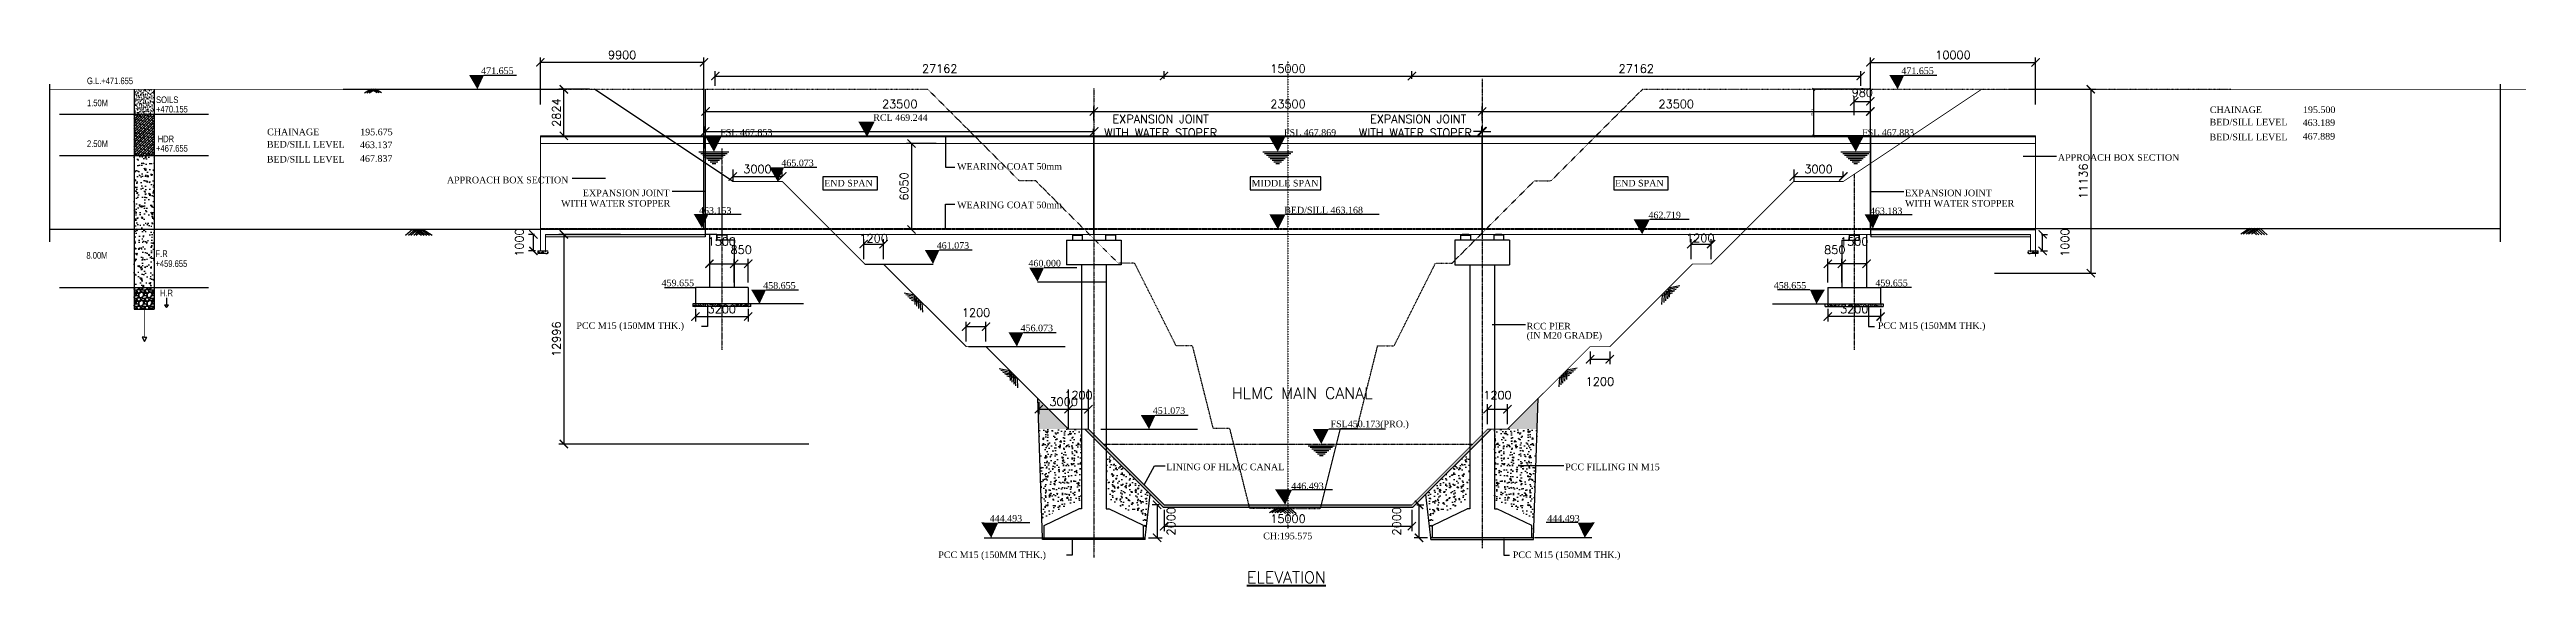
# Model space of a CAD drawing. Header units: inches. Extents: x -400915 to 515323, y 79868 to 577806.
# Drawn here: x -331894 to -181975, y 295267 to 327725 of the extents above; entities that cross this region are included whole.
import ezdxf

# ---------------------------------------------------------------- set-up
doc = ezdxf.new("R2010")
doc.units = ezdxf.units.IN
doc.header["$LTSCALE"] = 0.315
doc.header["$MEASUREMENT"] = 0
for name, pattern in [('ACAD_ISO03W100', [30, 12, -18]), ('CENTER', [50.8, 31.75, -6.35, 6.35, -6.35]), ('HIDDEN', [9.525, 6.35, -3.175])]:
    doc.linetypes.add(name, pattern=pattern)
doc.layers.get('0').update_dxf_attribs({"color": 9})
for name, color, linetype in [('CL', 5, 'CENTER'), ('exg canal', 253, 'Continuous'), ('NEW GROUND PROFILE', 6, 'Continuous'), ('rec', 7, 'Continuous'), ('stru', 2, 'Continuous')]:
    doc.layers.add(name, color=color, linetype=linetype)
for name, color, linetype, lineweight in [('crass barrier', 1, 'Continuous', 20), ('DIM', 1, 'Continuous', 20), ('RFC', 4, 'Continuous', 40), ('STRUC', 2, 'Continuous', 20), ('TXC', 7, 'Continuous', 40)]:
    doc.layers.add(name, color=color, linetype=linetype, lineweight=lineweight)
doc.styles.add('arn', font='ARIALN.TTF')
doc.styles.add('ROMANS', font='ROMANS')
doc.styles.add('ROMANT', font='romant.shx')
doc.styles.get("Standard").update_dxf_attribs({"font": 'romantic.ttf'})
doc.linetypes.add('ZIGZAG', pattern='A,0.00254,-5.08,[131,ltypeshp.shx,S=5.08,R=0,X=-5.08,Y=0],-10.16,[131,ltypeshp.shx,S=5.08,R=180,X=5.08,Y=0],-5.08', length=20.32254)
doc.dimstyles.new('75', dxfattribs={"dimscale": 0, "dimtxt": 2.5, "dimasz": 2.5, "dimexe": 1.5, "dimexo": 1.5, "dimgap": 1, "dimtad": 1, "dimdec": 0, "dimzin": 0, "dimdsep": 46, "dimtxsty": 'ROMANS', "dimblk": 'ARCHTICK', "dimcen": -0.75, "dimclrd": 1, "dimclre": 1, "dimclrt": 3, "dimadec": 0, "dimazin": 0, "dimtfac": 1, "dimtdec": 0, "dimtofl": 0, "dimtmove": 0, "dimatfit": 3, "dimfxl": 1, "dimtolj": 1, "dimtzin": 0, "dimarcsym": 0})
doc.dimstyles.new('kri', dxfattribs={"dimtxt": 150, "dimasz": 125, "dimexe": 0.18, "dimexo": 0.0625, "dimgap": 0.09, "dimtad": 1, "dimdec": 0, "dimrnd": 1, "dimzin": 0, "dimdsep": 46, "dimtxsty": 'Standard', "dimblk": 'OBLIQUE', "dimcen": 0.09, "dimclrd": 1, "dimclre": 5, "dimclrt": 3, "dimadec": 0, "dimazin": 0, "dimtfac": 1, "dimtdec": 0, "dimtofl": 0, "dimtmove": 2, "dimatfit": 3, "dimfxl": 1, "dimtolj": 1, "dimtzin": 0, "dimarcsym": 0})
pattern_1 = [(50, (-306980.1, 2758.6), (717.2602, -62.7521), [75, -825]), (355, (-306980.1, 2758.6), (-138.7513, 752.1921), [60, -660]), (100.4514, (-306920.3, 2753.36), (578.5094, 689.4395), [63.7402, -701.1421]), (46.1842, (-306980.1, 2958.6), (1067.241, -165.519), [112.5, -1237.5]), (96.6356, (-306891.1, 2944.8), (934.6627, 974.118), [95.6103, -1051.713]), (351.1842, (-306980.1, 2958.6), (934.662, 974.1186), [90, -990]), (21, (-306880.1, 2908.6), (596.907, -402.6189), [75, -825]), (326, (-306880.1, 2908.6), (243.3153, 725.15), [60, -660]), (71.4514, (-306830.34, 2875.04), (840.2226, 322.5305), [63.7402, -701.1421]), (37.5, (-306980.08, 2758.6), (12.15986, 332.89385), [0, -652, 0, -670, 0, -662.5]), (7.5, (-306980.08, 2758.6), (263.06954, 394.4117), [0, -382, 0, -637, 0, -252.5]), (327.5, (-307203.08, 2758.6), (533.82244, -22.55487), [0, -250, 0, -780, 0, -1035]), (317.5, (-307303.1, 2758.6), (583.1862, 100.105), [0, -325, 0, -518, 0, -735])]

msp = doc.modelspace()

# ---------------------------------------------------------------- texts
at = {"layer": 'stru', "style": 'arn'}
for s, p in [('G.L.+471.655', (-329629, 325628.6)), ('1.50M', (-329629, 324291.8)), ('SOILS', (-325448.2, 324481.7)), ('+470.155', (-325448.2, 323913.8)), ('HDR', (-325347.9, 322109.1)), ('2.50M', (-329629, 321818.6)), ('+467.655', (-325448.2, 321540.9)), ('8.00M', (-329662.3, 315057.3)), ('+459.655', (-325481.7, 314556)), ('F.R', (-325481.7, 315157.6)), ('H.R', (-325213.7, 312778.7))]:
    msp.add_text(s, height=400, dxfattribs=at).set_placement(p)
at = {"layer": 'stru'}
for s, p in [('471.655', (-305770.7, 326241.2)), ('471.655', (-219809.9, 326241)), ('CHAINAGE', (-201139.2, 323879.3)), ('195.500', (-195503.3, 323879.3)), ('CHAINAGE', (-318725.9, 322533.5)), ('195.675', (-313090, 322533.5)), ('FSL 467.853', (-291300.9, 322500.8)), ('RCL 469.244', (-282035.2, 323400.8)), ('FSL 467.869', (-257175.9, 322500.8)), ('FSL 467.883', (-222188.8, 322500.8)), ('BED/SILL LEVEL', (-201154.6, 323129.5)), ('BED/SILL LEVEL', (-201154.6, 322228)), ('463.189', (-195518.7, 323098.2)), ('467.889', (-195518.7, 322271.8)), ('BED/SILL LEVEL', (-318741.3, 321783.7)), ('BED/SILL LEVEL', (-318741.3, 320882.2)), ('463.137', (-313105.4, 321752.4)), ('467.837', (-313105.4, 320926)), ('465.073', (-287600, 320659.2)), ('WEARING COAT 50mm', (-276961.7, 320446.6)), ('APPROACH BOX SECTION', (-210337.1, 320985.6)), ('APPROACH BOX SECTION', (-307844.5, 319624.1)), ('END SPAN', (-285007, 319432.3)), ('MIDDLE SPAN', (-259138.5, 319432.3)), ('END SPAN', (-237138.5, 319432.3)), ('WITH WATER STOPPER', (-300930, 318209.8)), ('EXPANSION JOINT ', (-299613.6, 318839.9)), ('463.153', (-292586.2, 317777)), ('WEARING COAT 50mm', (-276961.7, 318113.7)), ('BED/SILL 463.168', (-257163.9, 317800.8)), ('462.719', (-235117.1, 317500.8)), ('463.183', (-221714.1, 317752.8)), ('WITH WATER STOPPER', (-219587.1, 318209.8)), ('EXPANSION JOINT ', (-219589.2, 318839.9)), ('461.073', (-278196.4, 315659)), ('460.000', (-272642.5, 314586)), ('459.655', (-294847.5, 313389)), ('458.655', (-288697.6, 313240.2)), ('458.655', (-227533.8, 313240.2)), ('459.655', (-221383.9, 313389)), ('PCC M15 (150MM THK.)', (-300004.5, 310807.2)), ('456.073', (-273121.1, 310659)), ('RCC PIER', (-242489.2, 310775.4)), ('(IN M20 GRADE)', (-242489.2, 310210.2)), ('PCC M15 (150MM THK.)', (-221236.5, 310807.2)), ('451.073', (-265121.1, 305659)), ('FSL450.173(PRO.)', (-254356.9, 304851.6)), ('LINING OF HLMC CANAL', (-264296.6, 302248.7)), ('446.493', (-256737.5, 301091.2)), ('PCC FILLING IN M15', (-240157.7, 302248.7)), ('444.493', (-274988.9, 299129.9)), ('CH:195.575', (-258437.6, 298067.1)), ('444.493', (-241242.6, 299129.9)), ('PCC M15 (150MM THK.)', (-278097.8, 296927.1)), ('PCC M15 (150MM THK.)', (-243328.3, 296927.1))]:
    msp.add_text(s, height=400, dxfattribs=at).set_placement(p)
at = {"layer": 'TXC', "char_height": 700, "width": 601772.946, "attachment_point": 1, "style": 'ROMANT'}
for s, insert in [('HLMC MAIN CANAL', (-260338.1, 307262.2)), ('{\\LELEVATION}', (-259417.3, 296107))]:
    msp.add_mtext(s, dxfattribs=dict(at, insert=insert))

# ---------------------------------------------------------------- blocks, each defined once
blk = doc.blocks.new('_ArchTick')
at = {"layer": 'crass barrier', "color": 0, "const_width": 0.15}
blk.add_lwpolyline([(-0.5, -0.5), (0.5, 0.5)], dxfattribs=at)
blk = doc.blocks.new('*D206')
at = {"layer": 'Defpoints', "color": 0, "linetype": 'Continuous', "transparency": 16777216}
for p in [(-277926, 322030), (-279722, 316830), (-278462, 316830)]:
    blk.add_point(p, dxfattribs=at)
at = {"layer": 'STRUC', "color": 1, "linetype": 'Continuous', "lineweight": -2, "transparency": 16777216}
for p, q in [((-278226, 322030), (-280022, 322030)), ((-279722, 322030), (-279722, 316830)), ((-278762, 316830), (-280022, 316830))]:
    blk.add_line(p, q, dxfattribs=at)
at = {"layer": 'STRUC', "color": 1, "linetype": 'Continuous', "lineweight": -2, "transparency": 16777216, "xscale": 500, "yscale": 500, "zscale": 500}
for p, rotation in [((-279722, 322030), 90), ((-279722, 316830), 270)]:
    blk.add_blockref('_ArchTick', p, dxfattribs=dict(at, rotation=rotation))
at = {"layer": 'STRUC', "color": 3, "linetype": 'Continuous', "transparency": 16777216, "insert": (-280172, 319430), "char_height": 500, "attachment_point": 5, "rotation": 90, "style": 'ROMANS'}
blk.add_mtext('\\A1;6050', dxfattribs=at)
blk = doc.blocks.new('*D207')
at = {"layer": 'Defpoints', "color": 0, "linetype": 'Continuous', "transparency": 16777216}
for p in [(-264435, 326119), (-264435, 325647), (-291597, 325217)]:
    blk.add_point(p, dxfattribs=at)
at = {"layer": 'STRUC', "color": 1, "linetype": 'Continuous', "lineweight": -2, "transparency": 16777216}
for p, q in [((-291597, 325517), (-291597, 326419)), ((-291597, 326119), (-264435, 326119)), ((-264435, 325947), (-264435, 326419))]:
    blk.add_line(p, q, dxfattribs=at)
at = {"layer": 'STRUC', "color": 1, "linetype": 'Continuous', "lineweight": -2, "transparency": 16777216, "xscale": 500, "yscale": 500, "zscale": 500, "rotation": 180}
blk.add_blockref('_ArchTick', (-291597, 326119), dxfattribs=at)
at = {"layer": 'STRUC', "color": 1, "linetype": 'Continuous', "lineweight": -2, "transparency": 16777216, "xscale": 500, "yscale": 500, "zscale": 500}
blk.add_blockref('_ArchTick', (-264435, 326119), dxfattribs=at)
at = {"layer": 'STRUC', "color": 3, "linetype": 'Continuous', "transparency": 16777216, "insert": (-278016, 326569), "char_height": 500, "attachment_point": 5, "style": 'ROMANS'}
blk.add_mtext('\\A1;27162', dxfattribs=at)
blk = doc.blocks.new('*D208')
at = {"layer": 'Defpoints', "color": 0, "linetype": 'Continuous', "transparency": 16777216}
for p in [(-264435, 325647), (-249435, 326119), (-249435, 325647)]:
    blk.add_point(p, dxfattribs=at)
at = {"layer": 'STRUC', "color": 1, "linetype": 'Continuous', "lineweight": -2, "transparency": 16777216}
for p, q in [((-264435, 325947), (-264435, 326419)), ((-264435, 326119), (-249435, 326119)), ((-249435, 325947), (-249435, 326419))]:
    blk.add_line(p, q, dxfattribs=at)
at = {"layer": 'STRUC', "color": 1, "linetype": 'Continuous', "lineweight": -2, "transparency": 16777216, "xscale": 500, "yscale": 500, "zscale": 500, "rotation": 180}
blk.add_blockref('_ArchTick', (-264435, 326119), dxfattribs=at)
at = {"layer": 'STRUC', "color": 1, "linetype": 'Continuous', "lineweight": -2, "transparency": 16777216, "xscale": 500, "yscale": 500, "zscale": 500}
blk.add_blockref('_ArchTick', (-249435, 326119), dxfattribs=at)
at = {"layer": 'STRUC', "color": 3, "linetype": 'Continuous', "transparency": 16777216, "insert": (-256935, 326569), "char_height": 500, "attachment_point": 5, "style": 'ROMANS'}
blk.add_mtext('\\A1;15000', dxfattribs=at)
blk = doc.blocks.new('*D209')
at = {"layer": 'Defpoints', "color": 0, "linetype": 'Continuous', "transparency": 16777216}
for p in [(-249435, 325647), (-222273, 326119), (-222273, 325218)]:
    blk.add_point(p, dxfattribs=at)
at = {"layer": 'STRUC', "color": 1, "linetype": 'Continuous', "lineweight": -2, "transparency": 16777216}
for p, q in [((-249435, 325947), (-249435, 326419)), ((-249435, 326119), (-222273, 326119)), ((-222273, 325518), (-222273, 326419))]:
    blk.add_line(p, q, dxfattribs=at)
at = {"layer": 'STRUC', "color": 1, "linetype": 'Continuous', "lineweight": -2, "transparency": 16777216, "xscale": 500, "yscale": 500, "zscale": 500, "rotation": 180}
blk.add_blockref('_ArchTick', (-249435, 326119), dxfattribs=at)
at = {"layer": 'STRUC', "color": 1, "linetype": 'Continuous', "lineweight": -2, "transparency": 16777216, "xscale": 500, "yscale": 500, "zscale": 500}
blk.add_blockref('_ArchTick', (-222273, 326119), dxfattribs=at)
at = {"layer": 'STRUC', "color": 3, "linetype": 'Continuous', "transparency": 16777216, "insert": (-235854, 326569), "char_height": 500, "attachment_point": 5, "style": 'ROMANS'}
blk.add_mtext('\\A1;27162', dxfattribs=at)
blk = doc.blocks.new('*D210')
at = {"layer": 'Defpoints', "color": 0, "linetype": 'Continuous', "transparency": 16777216}
for p in [(-268685, 323972), (-292185, 323129), (-268685, 323129)]:
    blk.add_point(p, dxfattribs=at)
at = {"layer": 'STRUC', "color": 1, "linetype": 'Continuous', "lineweight": -2, "transparency": 16777216}
for p, q in [((-292185, 323429), (-292185, 324272)), ((-292185, 323972), (-268685, 323972)), ((-268685, 323429), (-268685, 324272))]:
    blk.add_line(p, q, dxfattribs=at)
at = {"layer": 'STRUC', "color": 1, "linetype": 'Continuous', "lineweight": -2, "transparency": 16777216, "xscale": 500, "yscale": 500, "zscale": 500, "rotation": 180}
blk.add_blockref('_ArchTick', (-292185, 323972), dxfattribs=at)
at = {"layer": 'STRUC', "color": 1, "linetype": 'Continuous', "lineweight": -2, "transparency": 16777216, "xscale": 500, "yscale": 500, "zscale": 500}
blk.add_blockref('_ArchTick', (-268685, 323972), dxfattribs=at)
at = {"layer": 'STRUC', "color": 3, "linetype": 'Continuous', "transparency": 16777216, "insert": (-280435, 324422), "char_height": 500, "attachment_point": 5, "style": 'ROMANS'}
blk.add_mtext('\\A1;23500', dxfattribs=at)
blk = doc.blocks.new('*D211')
at = {"layer": 'Defpoints', "color": 0, "linetype": 'Continuous', "transparency": 16777216}
for p in [(-245185, 323972), (-268685, 323129), (-245185, 323129)]:
    blk.add_point(p, dxfattribs=at)
at = {"layer": 'STRUC', "color": 1, "linetype": 'Continuous', "lineweight": -2, "transparency": 16777216}
for p, q in [((-268685, 323429), (-268685, 324272)), ((-268685, 323972), (-245185, 323972)), ((-245185, 323429), (-245185, 324272))]:
    blk.add_line(p, q, dxfattribs=at)
at = {"layer": 'STRUC', "color": 1, "linetype": 'Continuous', "lineweight": -2, "transparency": 16777216, "xscale": 500, "yscale": 500, "zscale": 500, "rotation": 180}
blk.add_blockref('_ArchTick', (-268685, 323972), dxfattribs=at)
at = {"layer": 'STRUC', "color": 1, "linetype": 'Continuous', "lineweight": -2, "transparency": 16777216, "xscale": 500, "yscale": 500, "zscale": 500}
blk.add_blockref('_ArchTick', (-245185, 323972), dxfattribs=at)
at = {"layer": 'STRUC', "color": 3, "linetype": 'Continuous', "transparency": 16777216, "insert": (-256935, 324422), "char_height": 500, "attachment_point": 5, "style": 'ROMANS'}
blk.add_mtext('\\A1;23500', dxfattribs=at)
blk = doc.blocks.new('*D212')
at = {"layer": 'Defpoints', "color": 0, "linetype": 'Continuous', "transparency": 16777216}
for p in [(-221685, 323972), (-245185, 323129), (-221685, 322492)]:
    blk.add_point(p, dxfattribs=at)
at = {"layer": 'STRUC', "color": 1, "linetype": 'Continuous', "lineweight": -2, "transparency": 16777216}
for p, q in [((-245185, 323429), (-245185, 324272)), ((-245185, 323972), (-221685, 323972)), ((-221685, 322792), (-221685, 324272))]:
    blk.add_line(p, q, dxfattribs=at)
at = {"layer": 'STRUC', "color": 1, "linetype": 'Continuous', "lineweight": -2, "transparency": 16777216, "xscale": 500, "yscale": 500, "zscale": 500, "rotation": 180}
blk.add_blockref('_ArchTick', (-245185, 323972), dxfattribs=at)
at = {"layer": 'STRUC', "color": 1, "linetype": 'Continuous', "lineweight": -2, "transparency": 16777216, "xscale": 500, "yscale": 500, "zscale": 500}
blk.add_blockref('_ArchTick', (-221685, 323972), dxfattribs=at)
at = {"layer": 'STRUC', "color": 3, "linetype": 'Continuous', "transparency": 16777216, "insert": (-233435, 324422), "char_height": 500, "attachment_point": 5, "style": 'ROMANS'}
blk.add_mtext('\\A1;23500', dxfattribs=at)
blk = doc.blocks.new('*D213')
at = {"layer": 'Defpoints', "color": 0, "linetype": 'Continuous', "transparency": 16777216}
for p in [(-221685, 324585), (-222665, 323457), (-221685, 323523)]:
    blk.add_point(p, dxfattribs=at)
at = {"layer": 'STRUC', "color": 1, "linetype": 'Continuous', "lineweight": -2, "transparency": 16777216}
for p, q in [((-222665, 323757), (-222665, 324885)), ((-222665, 324585), (-221685, 324585)), ((-221685, 323823), (-221685, 324885))]:
    blk.add_line(p, q, dxfattribs=at)
at = {"layer": 'STRUC', "color": 1, "linetype": 'Continuous', "lineweight": -2, "transparency": 16777216, "xscale": 500, "yscale": 500, "zscale": 500, "rotation": 180}
blk.add_blockref('_ArchTick', (-222665, 324585), dxfattribs=at)
at = {"layer": 'STRUC', "color": 1, "linetype": 'Continuous', "lineweight": -2, "transparency": 16777216, "xscale": 500, "yscale": 500, "zscale": 500}
blk.add_blockref('_ArchTick', (-221685, 324585), dxfattribs=at)
at = {"layer": 'STRUC', "color": 3, "linetype": 'Continuous', "transparency": 16777216, "insert": (-222175, 325115), "char_height": 500, "attachment_point": 5, "style": 'ROMANS'}
blk.add_mtext('\\A1;980', dxfattribs=at)
blk = doc.blocks.new('*D214')
at = {"layer": 'Defpoints', "color": 0, "linetype": 'Continuous', "transparency": 16777216}
for p in [(-213586, 325316), (-214467, 314180), (-208346, 314180)]:
    blk.add_point(p, dxfattribs=at)
at = {"layer": 'STRUC', "color": 1, "linetype": 'Continuous', "lineweight": -2, "transparency": 16777216}
for p, q in [((-213286, 325316), (-208046, 325316)), ((-208346, 325316), (-208346, 314180)), ((-214167, 314180), (-208046, 314180))]:
    blk.add_line(p, q, dxfattribs=at)
at = {"layer": 'STRUC', "color": 1, "linetype": 'Continuous', "lineweight": -2, "transparency": 16777216, "xscale": 500, "yscale": 500, "zscale": 500}
for p, rotation in [((-208346, 325316), 90), ((-208346, 314180), 270)]:
    blk.add_blockref('_ArchTick', p, dxfattribs=dict(at, rotation=rotation))
at = {"layer": 'STRUC', "color": 3, "linetype": 'Continuous', "transparency": 16777216, "insert": (-208796, 319748), "char_height": 500, "attachment_point": 5, "rotation": 90, "style": 'ROMANS'}
blk.add_mtext('\\A1;11136', dxfattribs=at)
blk = doc.blocks.new('*D234')
at = {"layer": 'Defpoints', "color": 0, "linetype": 'Continuous', "transparency": 16777216}
for p in [(-297045, 316530), (-300764, 303834), (-285633, 303834)]:
    blk.add_point(p, dxfattribs=at)
at = {"layer": 'STRUC', "color": 1, "linetype": 'Continuous', "lineweight": -2, "transparency": 16777216}
for p, q in [((-297345, 316530), (-301064, 316530)), ((-300764, 316530), (-300764, 303834)), ((-285933, 303834), (-301064, 303834))]:
    blk.add_line(p, q, dxfattribs=at)
at = {"layer": 'STRUC', "color": 1, "linetype": 'Continuous', "lineweight": -2, "transparency": 16777216, "xscale": 500, "yscale": 500, "zscale": 500}
for p, rotation in [((-300764, 316530), 90), ((-300764, 303834), 270)]:
    blk.add_blockref('_ArchTick', p, dxfattribs=dict(at, rotation=rotation))
at = {"layer": 'STRUC', "color": 3, "linetype": 'Continuous', "transparency": 16777216, "insert": (-301214, 310182), "char_height": 500, "attachment_point": 5, "rotation": 90, "style": 'ROMANS'}
blk.add_mtext('\\A1;12996', dxfattribs=at)
blk = doc.blocks.new('*D235')
at = {"layer": 'Defpoints', "color": 0, "linetype": 'Continuous', "transparency": 16777216}
for p in [(-264435, 300154), (-265685, 298154), (-264861, 298154)]:
    blk.add_point(p, dxfattribs=at)
at = {"layer": 'STRUC', "color": 1, "linetype": 'Continuous', "lineweight": -2, "transparency": 16777216}
for p, q in [((-264735, 300154), (-265161, 300154)), ((-264861, 300154), (-264861, 298154)), ((-265385, 298154), (-264561, 298154))]:
    blk.add_line(p, q, dxfattribs=at)
at = {"layer": 'STRUC', "color": 1, "linetype": 'Continuous', "lineweight": -2, "transparency": 16777216, "xscale": 500, "yscale": 500, "zscale": 500}
for p, rotation in [((-264861, 300154), 90), ((-264861, 298154), 270)]:
    blk.add_blockref('_ArchTick', p, dxfattribs=dict(at, rotation=rotation))
at = {"layer": 'STRUC', "color": 3, "linetype": 'Continuous', "transparency": 16777216, "insert": (-264011, 299154), "char_height": 500, "attachment_point": 5, "rotation": 90, "style": 'ROMANS'}
blk.add_mtext('\\A1;2000', dxfattribs=at)
blk = doc.blocks.new('*D236')
at = {"layer": 'Defpoints', "color": 0, "linetype": 'Continuous', "transparency": 16777216}
for p in [(-249435, 300154), (-249008, 298154), (-248185, 298154)]:
    blk.add_point(p, dxfattribs=at)
at = {"layer": 'STRUC', "color": 1, "linetype": 'Continuous', "lineweight": -2, "transparency": 16777216}
for p, q in [((-249135, 300154), (-248708, 300154)), ((-249008, 300154), (-249008, 298154)), ((-248485, 298154), (-249308, 298154))]:
    blk.add_line(p, q, dxfattribs=at)
at = {"layer": 'STRUC', "color": 1, "linetype": 'Continuous', "lineweight": -2, "transparency": 16777216, "xscale": 500, "yscale": 500, "zscale": 500}
for p, rotation in [((-249008, 300154), 90), ((-249008, 298154), 270)]:
    blk.add_blockref('_ArchTick', p, dxfattribs=dict(at, rotation=rotation))
at = {"layer": 'STRUC', "color": 3, "linetype": 'Continuous', "transparency": 16777216, "insert": (-250358, 299154), "char_height": 500, "attachment_point": 5, "rotation": 90, "style": 'ROMANS'}
blk.add_mtext('\\A1;2000', dxfattribs=at)
blk = doc.blocks.new('_Oblique')
at = {"color": 0, "linetype": 'ByBlock', "lineweight": -2}
blk.add_line((-0.5, -0.5), (0.5, 0.5), dxfattribs=at)
blk = doc.blocks.new('*D237')
at = {"layer": 'Defpoints', "color": 0, "linetype": 'Continuous', "transparency": 16777216}
for p in [(-292205, 322430), (-268665, 322768), (-268665, 322430)]:
    blk.add_point(p, dxfattribs=at)
at = {"layer": 'STRUC', "color": 1, "linetype": 'Continuous', "lineweight": -2, "transparency": 16777216}
for p, q in [((-292205, 322730), (-292205, 323068)), ((-292205, 322768), (-268665, 322768)), ((-268665, 322730), (-268665, 323068))]:
    blk.add_line(p, q, dxfattribs=at)
at = {"layer": 'STRUC', "color": 1, "linetype": 'Continuous', "lineweight": -2, "transparency": 16777216, "xscale": 500, "yscale": 500, "zscale": 500, "rotation": 180}
blk.add_blockref('_ArchTick', (-292205, 322768), dxfattribs=at)
at = {"layer": 'STRUC', "color": 1, "linetype": 'Continuous', "lineweight": -2, "transparency": 16777216, "xscale": 500, "yscale": 500, "zscale": 500}
blk.add_blockref('_ArchTick', (-268665, 322768), dxfattribs=at)
at = {"layer": 'STRUC', "color": 3, "linetype": 'Continuous', "transparency": 16777216, "insert": (-264642, 323101), "char_height": 500, "attachment_point": 5, "style": 'ROMANS'}
blk.add_mtext('\\A1;EXPANSION JOINT \\PWITH WATER STOPER', dxfattribs=at)
blk = doc.blocks.new('*D217')
at = {"layer": 'Defpoints', "color": 0, "linetype": 'Continuous', "transparency": 16777216}
for p in [(-245205, 322768), (-245205, 322430), (-245165, 322430)]:
    blk.add_point(p, dxfattribs=at)
at = {"layer": 'STRUC', "color": 1, "linetype": 'Continuous', "lineweight": -2, "transparency": 16777216}
for p, q in [((-245205, 322768), (-245705, 322768)), ((-245205, 322730), (-245205, 323068)), ((-245165, 322730), (-245165, 323068)), ((-245165, 322768), (-244665, 322768))]:
    blk.add_line(p, q, dxfattribs=at)
at = {"layer": 'STRUC', "color": 1, "linetype": 'Continuous', "lineweight": -2, "transparency": 16777216, "xscale": 500, "yscale": 500, "zscale": 500}
blk.add_blockref('_ArchTick', (-245205, 322768), dxfattribs=at)
at = {"layer": 'STRUC', "color": 1, "linetype": 'Continuous', "lineweight": -2, "transparency": 16777216, "xscale": 500, "yscale": 500, "zscale": 500, "rotation": 180}
blk.add_blockref('_ArchTick', (-245165, 322768), dxfattribs=at)
at = {"layer": 'STRUC', "color": 3, "linetype": 'Continuous', "transparency": 16777216, "insert": (-249227, 323101), "char_height": 500, "attachment_point": 5, "style": 'ROMANS'}
blk.add_mtext('\\A1; EXPANSION JOINT \\PWITH WATER STOPER', dxfattribs=at)
blk = doc.blocks.new('*D202')
at = {"layer": 'Defpoints', "color": 0, "linetype": 'Continuous', "transparency": 16777216}
for p in [(-226324, 320754), (-223324, 320034), (-223324, 319734)]:
    blk.add_point(p, dxfattribs=at)
at = {"layer": 'STRUC', "color": 1, "linetype": 'Continuous', "lineweight": -2, "transparency": 16777216}
for p, q in [((-226324, 320454), (-226324, 319734)), ((-226324, 320034), (-223324, 320034)), ((-223324, 320034), (-223324, 320334))]:
    blk.add_line(p, q, dxfattribs=at)
at = {"layer": 'STRUC', "color": 1, "linetype": 'Continuous', "lineweight": -2, "transparency": 16777216, "xscale": 500, "yscale": 500, "zscale": 500, "rotation": 180}
blk.add_blockref('_ArchTick', (-226324, 320034), dxfattribs=at)
at = {"layer": 'STRUC', "color": 1, "linetype": 'Continuous', "lineweight": -2, "transparency": 16777216, "xscale": 500, "yscale": 500, "zscale": 500}
blk.add_blockref('_ArchTick', (-223324, 320034), dxfattribs=at)
at = {"layer": 'STRUC', "color": 3, "linetype": 'Continuous', "transparency": 16777216, "insert": (-224824, 320484), "char_height": 500, "attachment_point": 5, "style": 'ROMANS'}
blk.add_mtext('\\A1;3000', dxfattribs=at)
blk = doc.blocks.new('*D203')
at = {"layer": 'Defpoints', "color": 0, "linetype": 'Continuous', "transparency": 16777216}
for p in [(-275215, 310943), (-276415, 309734), (-275215, 309734)]:
    blk.add_point(p, dxfattribs=at)
at = {"layer": 'STRUC', "color": 1, "linetype": 'Continuous', "lineweight": -2, "transparency": 16777216}
for p, q in [((-276415, 310034), (-276415, 311243)), ((-276415, 310943), (-275215, 310943)), ((-275215, 310034), (-275215, 311243))]:
    blk.add_line(p, q, dxfattribs=at)
at = {"layer": 'STRUC', "color": 1, "linetype": 'Continuous', "lineweight": -2, "transparency": 16777216, "xscale": 500, "yscale": 500, "zscale": 500, "rotation": 180}
blk.add_blockref('_ArchTick', (-276415, 310943), dxfattribs=at)
at = {"layer": 'STRUC', "color": 1, "linetype": 'Continuous', "lineweight": -2, "transparency": 16777216, "xscale": 500, "yscale": 500, "zscale": 500}
blk.add_blockref('_ArchTick', (-275215, 310943), dxfattribs=at)
at = {"layer": 'STRUC', "color": 3, "linetype": 'Continuous', "transparency": 16777216, "insert": (-275815, 311793), "char_height": 500, "attachment_point": 5, "style": 'ROMANS'}
blk.add_mtext('\\A1;1200', dxfattribs=at)
blk = doc.blocks.new('*D204')
at = {"layer": 'Defpoints', "color": 0, "linetype": 'Continuous', "transparency": 16777216}
for p in [(-272015, 306662), (-269015, 305943), (-269015, 305643)]:
    blk.add_point(p, dxfattribs=at)
at = {"layer": 'STRUC', "color": 1, "linetype": 'Continuous', "lineweight": -2, "transparency": 16777216}
for p, q in [((-272015, 306362), (-272015, 305643)), ((-272015, 305943), (-269015, 305943)), ((-269015, 305943), (-269015, 306243))]:
    blk.add_line(p, q, dxfattribs=at)
at = {"layer": 'STRUC', "color": 1, "linetype": 'Continuous', "lineweight": -2, "transparency": 16777216, "xscale": 500, "yscale": 500, "zscale": 500, "rotation": 180}
blk.add_blockref('_ArchTick', (-272015, 305943), dxfattribs=at)
at = {"layer": 'STRUC', "color": 1, "linetype": 'Continuous', "lineweight": -2, "transparency": 16777216, "xscale": 500, "yscale": 500, "zscale": 500}
blk.add_blockref('_ArchTick', (-269015, 305943), dxfattribs=at)
at = {"layer": 'STRUC', "color": 3, "linetype": 'Continuous', "transparency": 16777216, "insert": (-270515, 306393), "char_height": 500, "attachment_point": 5, "style": 'ROMANS'}
blk.add_mtext('\\A1;3000', dxfattribs=at)
blk = doc.blocks.new('*D205')
at = {"layer": 'Defpoints', "color": 0, "linetype": 'Continuous', "transparency": 16777216}
for p in [(-290545, 320754), (-287545, 320034), (-287545, 319734)]:
    blk.add_point(p, dxfattribs=at)
at = {"layer": 'STRUC', "color": 1, "linetype": 'Continuous', "lineweight": -2, "transparency": 16777216}
for p, q in [((-290545, 320454), (-290545, 319734)), ((-290545, 320034), (-287545, 320034)), ((-287545, 320034), (-287545, 320334))]:
    blk.add_line(p, q, dxfattribs=at)
at = {"layer": 'STRUC', "color": 1, "linetype": 'Continuous', "lineweight": -2, "transparency": 16777216, "xscale": 500, "yscale": 500, "zscale": 500, "rotation": 180}
blk.add_blockref('_ArchTick', (-290545, 320034), dxfattribs=at)
at = {"layer": 'STRUC', "color": 1, "linetype": 'Continuous', "lineweight": -2, "transparency": 16777216, "xscale": 500, "yscale": 500, "zscale": 500}
blk.add_blockref('_ArchTick', (-287545, 320034), dxfattribs=at)
at = {"layer": 'STRUC', "color": 3, "linetype": 'Continuous', "transparency": 16777216, "insert": (-289045, 320484), "char_height": 500, "attachment_point": 5, "style": 'ROMANS'}
blk.add_mtext('\\A1;3000', dxfattribs=at)
blk = doc.blocks.new('*D233')
at = {"layer": 'Defpoints', "color": 0, "linetype": 'Continuous', "transparency": 16777216}
for p in [(-302608, 316530), (-302246, 316530), (-302185, 315530)]:
    blk.add_point(p, dxfattribs=at)
at = {"layer": 'STRUC', "color": 1, "linetype": 'Continuous', "lineweight": -2, "transparency": 16777216}
for p, q in [((-302546, 316530), (-302908, 316530)), ((-302608, 315530), (-302608, 316530)), ((-302485, 315530), (-302908, 315530))]:
    blk.add_line(p, q, dxfattribs=at)
at = {"layer": 'STRUC', "color": 1, "linetype": 'Continuous', "lineweight": -2, "transparency": 16777216, "xscale": 500, "yscale": 500, "zscale": 500}
for p, rotation in [((-302608, 316530), 90), ((-302608, 315530), 270)]:
    blk.add_blockref('_ArchTick', p, dxfattribs=dict(at, rotation=rotation))
at = {"layer": 'STRUC', "color": 3, "linetype": 'Continuous', "transparency": 16777216, "insert": (-303458, 316030), "char_height": 500, "attachment_point": 5, "rotation": 90, "style": 'ROMANS'}
blk.add_mtext('\\A1;1000', dxfattribs=at)
blk = doc.blocks.new('*D230')
at = {"layer": 'Defpoints', "color": 0, "linetype": 'Continuous', "transparency": 16777216}
for p in [(-211623, 316530), (-211262, 316530), (-211685, 315530)]:
    blk.add_point(p, dxfattribs=at)
at = {"layer": 'STRUC', "color": 1, "linetype": 'Continuous', "lineweight": -2, "transparency": 16777216}
for p, q in [((-211323, 316530), (-210962, 316530)), ((-211262, 315530), (-211262, 316530)), ((-211385, 315530), (-210962, 315530))]:
    blk.add_line(p, q, dxfattribs=at)
at = {"layer": 'STRUC', "color": 1, "linetype": 'Continuous', "lineweight": -2, "transparency": 16777216, "xscale": 500, "yscale": 500, "zscale": 500}
for p, rotation in [((-211262, 316530), 90), ((-211262, 315530), 270)]:
    blk.add_blockref('_ArchTick', p, dxfattribs=dict(at, rotation=rotation))
at = {"layer": 'STRUC', "color": 3, "linetype": 'Continuous', "transparency": 16777216, "insert": (-209912, 316030), "char_height": 500, "attachment_point": 5, "rotation": 90, "style": 'ROMANS'}
blk.add_mtext('\\A1;1000', dxfattribs=at)
blk = doc.blocks.new('*D194')
at = {"layer": 'Defpoints', "color": 0, "linetype": 'Continuous', "transparency": 16777216}
for p in [(-269015, 305943), (-270215, 304734), (-269015, 304734)]:
    blk.add_point(p, dxfattribs=at)
at = {"layer": 'STRUC', "color": 1, "linetype": 'Continuous', "lineweight": -2, "transparency": 16777216}
for p, q in [((-270215, 305034), (-270215, 306243)), ((-270215, 305943), (-269015, 305943)), ((-269015, 305034), (-269015, 306243))]:
    blk.add_line(p, q, dxfattribs=at)
at = {"layer": 'STRUC', "color": 1, "linetype": 'Continuous', "lineweight": -2, "transparency": 16777216, "xscale": 500, "yscale": 500, "zscale": 500, "rotation": 180}
blk.add_blockref('_ArchTick', (-270215, 305943), dxfattribs=at)
at = {"layer": 'STRUC', "color": 1, "linetype": 'Continuous', "lineweight": -2, "transparency": 16777216, "xscale": 500, "yscale": 500, "zscale": 500}
blk.add_blockref('_ArchTick', (-269015, 305943), dxfattribs=at)
at = {"layer": 'STRUC', "color": 3, "linetype": 'Continuous', "transparency": 16777216, "insert": (-269615, 306793), "char_height": 500, "attachment_point": 5, "style": 'ROMANS'}
blk.add_mtext('\\A1;1200', dxfattribs=at)
blk = doc.blocks.new('*D195')
at = {"layer": 'Defpoints', "color": 0, "linetype": 'Continuous', "transparency": 16777216}
for p in [(-281415, 315943), (-282615, 314734), (-281415, 314734)]:
    blk.add_point(p, dxfattribs=at)
at = {"layer": 'STRUC', "color": 1, "linetype": 'Continuous', "lineweight": -2, "transparency": 16777216}
for p, q in [((-282615, 315034), (-282615, 316243)), ((-282615, 315943), (-281415, 315943)), ((-281415, 315034), (-281415, 316243))]:
    blk.add_line(p, q, dxfattribs=at)
at = {"layer": 'STRUC', "color": 1, "linetype": 'Continuous', "lineweight": -2, "transparency": 16777216, "xscale": 500, "yscale": 500, "zscale": 500, "rotation": 180}
blk.add_blockref('_ArchTick', (-282615, 315943), dxfattribs=at)
at = {"layer": 'STRUC', "color": 1, "linetype": 'Continuous', "lineweight": -2, "transparency": 16777216, "xscale": 500, "yscale": 500, "zscale": 500}
blk.add_blockref('_ArchTick', (-281415, 315943), dxfattribs=at)
at = {"layer": 'STRUC', "color": 3, "linetype": 'Continuous', "transparency": 16777216, "insert": (-282015, 316288), "char_height": 500, "attachment_point": 5, "style": 'ROMANS'}
blk.add_mtext('\\A1;1200', dxfattribs=at)
blk = doc.blocks.new('*D196')
at = {"layer": 'Defpoints', "color": 0, "linetype": 'Continuous', "transparency": 16777216}
for p in [(-238655, 309734), (-237455, 309734), (-237455, 308967)]:
    blk.add_point(p, dxfattribs=at)
at = {"layer": 'STRUC', "color": 1, "linetype": 'Continuous', "lineweight": -2, "transparency": 16777216}
for p, q in [((-238655, 309434), (-238655, 308667)), ((-238655, 308967), (-237455, 308967)), ((-237455, 309434), (-237455, 308667))]:
    blk.add_line(p, q, dxfattribs=at)
at = {"layer": 'STRUC', "color": 1, "linetype": 'Continuous', "lineweight": -2, "transparency": 16777216, "xscale": 500, "yscale": 500, "zscale": 500, "rotation": 180}
blk.add_blockref('_ArchTick', (-238655, 308967), dxfattribs=at)
at = {"layer": 'STRUC', "color": 1, "linetype": 'Continuous', "lineweight": -2, "transparency": 16777216, "xscale": 500, "yscale": 500, "zscale": 500}
blk.add_blockref('_ArchTick', (-237455, 308967), dxfattribs=at)
at = {"layer": 'STRUC', "color": 3, "linetype": 'Continuous', "transparency": 16777216, "insert": (-238055, 307617), "char_height": 500, "attachment_point": 5, "style": 'ROMANS'}
blk.add_mtext('\\A1;1200', dxfattribs=at)
blk = doc.blocks.new('*D197')
at = {"layer": 'Defpoints', "color": 0, "linetype": 'Continuous', "transparency": 16777216}
for p in [(-243655, 305943), (-244855, 304734), (-243655, 304734)]:
    blk.add_point(p, dxfattribs=at)
at = {"layer": 'STRUC', "color": 1, "linetype": 'Continuous', "lineweight": -2, "transparency": 16777216}
for p, q in [((-244855, 305034), (-244855, 306243)), ((-244855, 305943), (-243655, 305943)), ((-243655, 305034), (-243655, 306243))]:
    blk.add_line(p, q, dxfattribs=at)
at = {"layer": 'STRUC', "color": 1, "linetype": 'Continuous', "lineweight": -2, "transparency": 16777216, "xscale": 500, "yscale": 500, "zscale": 500, "rotation": 180}
blk.add_blockref('_ArchTick', (-244855, 305943), dxfattribs=at)
at = {"layer": 'STRUC', "color": 1, "linetype": 'Continuous', "lineweight": -2, "transparency": 16777216, "xscale": 500, "yscale": 500, "zscale": 500}
blk.add_blockref('_ArchTick', (-243655, 305943), dxfattribs=at)
at = {"layer": 'STRUC', "color": 3, "linetype": 'Continuous', "transparency": 16777216, "insert": (-244255, 306793), "char_height": 500, "attachment_point": 5, "style": 'ROMANS'}
blk.add_mtext('\\A1;1200', dxfattribs=at)
blk = doc.blocks.new('*D198')
at = {"layer": 'Defpoints', "color": 0, "linetype": 'Continuous', "transparency": 16777216}
for p in [(-231324, 315943), (-232524, 314734), (-231324, 314734)]:
    blk.add_point(p, dxfattribs=at)
at = {"layer": 'STRUC', "color": 1, "linetype": 'Continuous', "lineweight": -2, "transparency": 16777216}
for p, q in [((-232524, 315034), (-232524, 316243)), ((-232524, 315943), (-231324, 315943)), ((-231324, 315034), (-231324, 316243))]:
    blk.add_line(p, q, dxfattribs=at)
at = {"layer": 'STRUC', "color": 1, "linetype": 'Continuous', "lineweight": -2, "transparency": 16777216, "xscale": 500, "yscale": 500, "zscale": 500, "rotation": 180}
blk.add_blockref('_ArchTick', (-232524, 315943), dxfattribs=at)
at = {"layer": 'STRUC', "color": 1, "linetype": 'Continuous', "lineweight": -2, "transparency": 16777216, "xscale": 500, "yscale": 500, "zscale": 500}
blk.add_blockref('_ArchTick', (-231324, 315943), dxfattribs=at)
at = {"layer": 'STRUC', "color": 3, "linetype": 'Continuous', "transparency": 16777216, "insert": (-231981, 316305), "char_height": 500, "attachment_point": 5, "style": 'ROMANS'}
blk.add_mtext('\\A1;1200', dxfattribs=at)
blk = doc.blocks.new('*D239')
at = {"layer": 'Defpoints', "color": 0, "linetype": 'Continuous', "transparency": 16777216}
for p in [(-300767, 325316), (-298918, 325316), (-302185, 322492)]:
    blk.add_point(p, dxfattribs=at)
at = {"layer": 'STRUC', "color": 1, "linetype": 'Continuous', "lineweight": -2, "transparency": 16777216}
for p, q in [((-299218, 325316), (-301067, 325316)), ((-300767, 322492), (-300767, 325316)), ((-301885, 322492), (-300467, 322492))]:
    blk.add_line(p, q, dxfattribs=at)
at = {"layer": 'STRUC', "color": 1, "linetype": 'Continuous', "lineweight": -2, "transparency": 16777216, "xscale": 500, "yscale": 500, "zscale": 500}
for p, rotation in [((-300767, 325316), 90), ((-300767, 322492), 270)]:
    blk.add_blockref('_ArchTick', p, dxfattribs=dict(at, rotation=rotation))
at = {"layer": 'STRUC', "color": 3, "linetype": 'Continuous', "transparency": 16777216, "insert": (-301217, 323904), "char_height": 500, "attachment_point": 5, "rotation": 90, "style": 'ROMANS'}
blk.add_mtext('\\A1;2824', dxfattribs=at)
blk = doc.blocks.new('*D219')
at = {"layer": 'Defpoints', "color": 0, "linetype": 'Continuous', "transparency": 16777216}
for p in [(-211685, 326947), (-211685, 324089), (-221685, 316530)]:
    blk.add_point(p, dxfattribs=at)
at = {"layer": 'STRUC', "color": 1, "linetype": 'Continuous', "lineweight": -2, "transparency": 16777216}
for p, q in [((-221685, 316830), (-221685, 327247)), ((-221685, 326947), (-211685, 326947)), ((-211685, 324389), (-211685, 327247))]:
    blk.add_line(p, q, dxfattribs=at)
at = {"layer": 'STRUC', "color": 1, "linetype": 'Continuous', "lineweight": -2, "transparency": 16777216, "xscale": 500, "yscale": 500, "zscale": 500, "rotation": 180}
blk.add_blockref('_ArchTick', (-221685, 326947), dxfattribs=at)
at = {"layer": 'STRUC', "color": 1, "linetype": 'Continuous', "lineweight": -2, "transparency": 16777216, "xscale": 500, "yscale": 500, "zscale": 500}
blk.add_blockref('_ArchTick', (-211685, 326947), dxfattribs=at)
at = {"layer": 'STRUC', "color": 3, "linetype": 'Continuous', "transparency": 16777216, "insert": (-216685, 327397), "char_height": 500, "attachment_point": 5, "style": 'ROMANS'}
blk.add_mtext('\\A1;10000', dxfattribs=at)
blk = doc.blocks.new('*D220')
at = {"layer": 'Defpoints', "color": 0, "linetype": 'Continuous', "transparency": 16777216}
for p in [(-302185, 326947), (-302185, 324089), (-292285, 316530)]:
    blk.add_point(p, dxfattribs=at)
at = {"layer": 'STRUC', "color": 1, "linetype": 'Continuous', "lineweight": -2, "transparency": 16777216}
for p, q in [((-302185, 324389), (-302185, 327247)), ((-292285, 326947), (-302185, 326947)), ((-292285, 316830), (-292285, 327247))]:
    blk.add_line(p, q, dxfattribs=at)
at = {"layer": 'STRUC', "color": 1, "linetype": 'Continuous', "lineweight": -2, "transparency": 16777216, "xscale": 500, "yscale": 500, "zscale": 500, "rotation": 180}
blk.add_blockref('_ArchTick', (-302185, 326947), dxfattribs=at)
at = {"layer": 'STRUC', "color": 1, "linetype": 'Continuous', "lineweight": -2, "transparency": 16777216, "xscale": 500, "yscale": 500, "zscale": 500}
blk.add_blockref('_ArchTick', (-292285, 326947), dxfattribs=at)
at = {"layer": 'STRUC', "color": 3, "linetype": 'Continuous', "transparency": 16777216, "insert": (-297235, 327397), "char_height": 500, "attachment_point": 5, "style": 'ROMANS'}
blk.add_mtext('\\A1;9900', dxfattribs=at)
blk = doc.blocks.new('*D228')
at = {"layer": 'Defpoints', "color": 0, "linetype": 'Continuous', "transparency": 16777216}
for p in [(-292805, 312316), (-289605, 312316), (-289605, 311553)]:
    blk.add_point(p, dxfattribs=at)
at = {"layer": 'STRUC', "color": 1, "linetype": 'Continuous', "lineweight": -2, "transparency": 16777216}
for p, q in [((-292805, 312016), (-292805, 311253)), ((-289605, 312016), (-289605, 311253)), ((-292805, 311553), (-289605, 311553))]:
    blk.add_line(p, q, dxfattribs=at)
at = {"layer": 'STRUC', "color": 1, "linetype": 'Continuous', "lineweight": -2, "transparency": 16777216, "xscale": 500, "yscale": 500, "zscale": 500, "rotation": 180}
blk.add_blockref('_ArchTick', (-292805, 311553), dxfattribs=at)
at = {"layer": 'STRUC', "color": 1, "linetype": 'Continuous', "lineweight": -2, "transparency": 16777216, "xscale": 500, "yscale": 500, "zscale": 500}
blk.add_blockref('_ArchTick', (-289605, 311553), dxfattribs=at)
at = {"layer": 'STRUC', "color": 3, "linetype": 'Continuous', "transparency": 16777216, "insert": (-291205, 312003), "char_height": 500, "attachment_point": 5, "style": 'ROMANS'}
blk.add_mtext('\\A1;3200', dxfattribs=at)
blk = doc.blocks.new('*D222')
at = {"layer": 'Defpoints', "color": 0, "linetype": 'Continuous', "transparency": 16777216}
for p in [(-291955, 314922), (-290455, 314748), (-290455, 314748)]:
    blk.add_point(p, dxfattribs=at)
at = {"layer": 'STRUC', "color": 1, "linetype": 'Continuous', "lineweight": -2, "transparency": 16777216}
for p, q in [((-291955, 314748), (-290455, 314748)), ((-291955, 314622), (-291955, 314448))]:
    blk.add_line(p, q, dxfattribs=at)
at = {"layer": 'STRUC', "color": 1, "linetype": 'Continuous', "lineweight": -2, "transparency": 16777216, "xscale": 500, "yscale": 500, "zscale": 500, "rotation": 180}
blk.add_blockref('_ArchTick', (-291955, 314748), dxfattribs=at)
at = {"layer": 'STRUC', "color": 1, "linetype": 'Continuous', "lineweight": -2, "transparency": 16777216, "xscale": 500, "yscale": 500, "zscale": 500}
blk.add_blockref('_ArchTick', (-290455, 314748), dxfattribs=at)
at = {"layer": 'STRUC', "color": 3, "linetype": 'Continuous', "transparency": 16777216, "insert": (-291205, 316098), "char_height": 500, "attachment_point": 5, "style": 'ROMANS'}
blk.add_mtext('\\A1;1500', dxfattribs=at)
blk = doc.blocks.new('*D223')
at = {"layer": 'Defpoints', "color": 0, "linetype": 'Continuous', "transparency": 16777216}
for p in [(-289605, 314748), (-290455, 313316), (-289605, 313316)]:
    blk.add_point(p, dxfattribs=at)
at = {"layer": 'STRUC', "color": 1, "linetype": 'Continuous', "lineweight": -2, "transparency": 16777216}
for p, q in [((-290455, 313616), (-290455, 315048)), ((-289605, 313616), (-289605, 315048)), ((-290455, 314748), (-289605, 314748))]:
    blk.add_line(p, q, dxfattribs=at)
at = {"layer": 'STRUC', "color": 1, "linetype": 'Continuous', "lineweight": -2, "transparency": 16777216, "xscale": 500, "yscale": 500, "zscale": 500, "rotation": 180}
blk.add_blockref('_ArchTick', (-290455, 314748), dxfattribs=at)
at = {"layer": 'STRUC', "color": 1, "linetype": 'Continuous', "lineweight": -2, "transparency": 16777216, "xscale": 500, "yscale": 500, "zscale": 500}
blk.add_blockref('_ArchTick', (-289605, 314748), dxfattribs=at)
at = {"layer": 'STRUC', "color": 3, "linetype": 'Continuous', "transparency": 16777216, "insert": (-290030, 315598), "char_height": 500, "attachment_point": 5, "style": 'ROMANS'}
blk.add_mtext('\\A1;850', dxfattribs=at)
blk = doc.blocks.new('*D224')
at = {"layer": 'Defpoints', "color": 0, "linetype": 'Continuous', "transparency": 16777216}
for p in [(-224265, 312316), (-221065, 312316), (-224265, 311553)]:
    blk.add_point(p, dxfattribs=at)
at = {"layer": 'STRUC', "color": 1, "linetype": 'Continuous', "lineweight": -2, "transparency": 16777216}
for p, q in [((-224265, 312016), (-224265, 311253)), ((-221065, 312016), (-221065, 311253)), ((-221065, 311553), (-224265, 311553))]:
    blk.add_line(p, q, dxfattribs=at)
at = {"layer": 'STRUC', "color": 1, "linetype": 'Continuous', "lineweight": -2, "transparency": 16777216, "xscale": 500, "yscale": 500, "zscale": 500, "rotation": 180}
blk.add_blockref('_ArchTick', (-224265, 311553), dxfattribs=at)
at = {"layer": 'STRUC', "color": 1, "linetype": 'Continuous', "lineweight": -2, "transparency": 16777216, "xscale": 500, "yscale": 500, "zscale": 500}
blk.add_blockref('_ArchTick', (-221065, 311553), dxfattribs=at)
at = {"layer": 'STRUC', "color": 3, "linetype": 'Continuous', "transparency": 16777216, "insert": (-222665, 312003), "char_height": 500, "attachment_point": 5, "style": 'ROMANS'}
blk.add_mtext('\\A1;3200', dxfattribs=at)
blk = doc.blocks.new('*D225')
at = {"layer": 'Defpoints', "color": 0, "linetype": 'Continuous', "transparency": 16777216}
for p in [(-221915, 314922), (-223415, 314748), (-223415, 314748)]:
    blk.add_point(p, dxfattribs=at)
at = {"layer": 'STRUC', "color": 1, "linetype": 'Continuous', "lineweight": -2, "transparency": 16777216}
for p, q in [((-221915, 314748), (-223415, 314748)), ((-221915, 314622), (-221915, 314448))]:
    blk.add_line(p, q, dxfattribs=at)
at = {"layer": 'STRUC', "color": 1, "linetype": 'Continuous', "lineweight": -2, "transparency": 16777216, "xscale": 500, "yscale": 500, "zscale": 500, "rotation": 180}
blk.add_blockref('_ArchTick', (-223415, 314748), dxfattribs=at)
at = {"layer": 'STRUC', "color": 1, "linetype": 'Continuous', "lineweight": -2, "transparency": 16777216, "xscale": 500, "yscale": 500, "zscale": 500}
blk.add_blockref('_ArchTick', (-221915, 314748), dxfattribs=at)
at = {"layer": 'STRUC', "color": 3, "linetype": 'Continuous', "transparency": 16777216, "insert": (-222665, 316098), "char_height": 500, "attachment_point": 5, "style": 'ROMANS'}
blk.add_mtext('\\A1;1500', dxfattribs=at)
blk = doc.blocks.new('*D226')
at = {"layer": 'Defpoints', "color": 0, "linetype": 'Continuous', "transparency": 16777216}
for p in [(-224265, 314748), (-224265, 313316), (-223415, 313316)]:
    blk.add_point(p, dxfattribs=at)
at = {"layer": 'STRUC', "color": 1, "linetype": 'Continuous', "lineweight": -2, "transparency": 16777216}
for p, q in [((-224265, 313616), (-224265, 315048)), ((-223415, 313616), (-223415, 315048)), ((-223415, 314748), (-224265, 314748))]:
    blk.add_line(p, q, dxfattribs=at)
at = {"layer": 'STRUC', "color": 1, "linetype": 'Continuous', "lineweight": -2, "transparency": 16777216, "xscale": 500, "yscale": 500, "zscale": 500, "rotation": 180}
blk.add_blockref('_ArchTick', (-224265, 314748), dxfattribs=at)
at = {"layer": 'STRUC', "color": 1, "linetype": 'Continuous', "lineweight": -2, "transparency": 16777216, "xscale": 500, "yscale": 500, "zscale": 500}
blk.add_blockref('_ArchTick', (-223415, 314748), dxfattribs=at)
at = {"layer": 'STRUC', "color": 3, "linetype": 'Continuous', "transparency": 16777216, "insert": (-223840, 315598), "char_height": 500, "attachment_point": 5, "style": 'ROMANS'}
blk.add_mtext('\\A1;850', dxfattribs=at)
blk = doc.blocks.new('*D227')
at = {"layer": 'Defpoints', "color": 0, "linetype": 'Continuous', "transparency": 16777216}
for p in [(-264435, 300154), (-249435, 300154), (-249435, 298859)]:
    blk.add_point(p, dxfattribs=at)
at = {"layer": 'STRUC', "color": 1, "linetype": 'Continuous', "lineweight": -2, "transparency": 16777216}
for p, q in [((-264435, 299854), (-264435, 298559)), ((-249435, 299854), (-249435, 298559)), ((-264435, 298859), (-249435, 298859))]:
    blk.add_line(p, q, dxfattribs=at)
at = {"layer": 'STRUC', "color": 1, "linetype": 'Continuous', "lineweight": -2, "transparency": 16777216, "xscale": 500, "yscale": 500, "zscale": 500, "rotation": 180}
blk.add_blockref('_ArchTick', (-264435, 298859), dxfattribs=at)
at = {"layer": 'STRUC', "color": 1, "linetype": 'Continuous', "lineweight": -2, "transparency": 16777216, "xscale": 500, "yscale": 500, "zscale": 500}
blk.add_blockref('_ArchTick', (-249435, 298859), dxfattribs=at)
at = {"layer": 'STRUC', "color": 3, "linetype": 'Continuous', "transparency": 16777216, "insert": (-256935, 299309), "char_height": 500, "attachment_point": 5, "style": 'ROMANS'}
blk.add_mtext('\\A1;15000', dxfattribs=at)
blk = doc.blocks.new('*D191')
at = {"layer": 'Defpoints', "color": 0, "ltscale": 0.5, "transparency": 16777216}
for p in [(-225118, 325315), (-221685, 325315), (-221685, 322492)]:
    blk.add_point(p, dxfattribs=at)
at = {"layer": 'rec', "color": 5, "lineweight": -2, "ltscale": 0.5, "transparency": 16777216}
for p, q in [((-221685, 325315), (-225119, 325315)), ((-221685, 322492), (-225119, 322492))]:
    blk.add_line(p, q, dxfattribs=at)
at = {"layer": 'rec', "color": 1, "lineweight": -2, "ltscale": 0.5, "transparency": 16777216}
blk.add_line((-225118, 322492), (-225118, 325315), dxfattribs=at)
at = {"layer": 'rec', "color": 1, "lineweight": -2, "ltscale": 0.5, "transparency": 16777216, "xscale": 125, "yscale": 125, "zscale": 125}
for p, rotation in [((-225118, 325315), 90), ((-225118, 322492), 270)]:
    blk.add_blockref('_Oblique', p, dxfattribs=dict(at, rotation=rotation))
at = {"layer": 'rec', "color": 3, "ltscale": 0.5, "transparency": 16777216, "insert": (-225195, 323904), "char_height": 150, "attachment_point": 5, "rotation": 90}
blk.add_mtext('\\A1;2823', dxfattribs=at)

# ---------------------------------------------------------------- dimensions: what is measured, and where the dimension line sits
at = {"layer": 'rec', "ltscale": 0.5}
dim = msp.add_linear_dim(base=(-225118.5, 325315.5), p1=(-221684.8, 322492.2), p2=(-221684.8, 325315.5), angle=90, dimstyle='kri', dxfattribs=at)
dim.commit()
dim.dimension.update_dxf_attribs({"geometry": '*D191', "text_midpoint": (-225195.1, 323903.8)})
at = {"layer": 'STRUC', "linetype": 'Continuous'}
for base, p1, p2, angle, picture, middle in [((-302184.8, 326946.8), (-292284.8, 316530.2), (-302184.8, 324089.5), 180, '*D220', (-297234.8, 327396.8)), ((-300766.7, 325316.2), (-302184.8, 322492.2), (-298918.3, 325316.2), 90, '*D239', (-301216.7, 323904.2)), ((-208346.1, 314180.1), (-213585.7, 325316.2), (-214466.7, 314180.1), 90, '*D214', (-208796.1, 319748.1)), ((-302607.9, 316530.2), (-302184.8, 315530.2), (-302246.4, 316530.2), 90, '*D233', (-303457.9, 316030.2)), ((-223414.8, 314748.1), (-221914.8, 314922.4), (-223414.8, 314748.1), 180, '*D225', (-222664.8, 316098.1)), ((-211261.7, 316530.2), (-211684.8, 315530.2), (-211623.1, 316530.2), 90, '*D230', (-209911.7, 316030.2)), ((-224264.8, 314748.1), (-223414.8, 313316.2), (-224264.8, 313316.2), 180, '*D226', (-223839.8, 315598.1)), ((-224264.8, 311553), (-221064.8, 312316.2), (-224264.8, 312316.2), 180, '*D224', (-222664.8, 312003)), ((-264861.5, 298154.2), (-264434.8, 300154.2), (-265684.8, 298154.2), 90, '*D235', (-264011.5, 299154.2)), ((-249008.1, 298154.2), (-249434.8, 300154.2), (-248184.8, 298154.2), 90, '*D236', (-250358.1, 299154.2))]:
    dim = msp.add_linear_dim(base=base, p1=p1, p2=p2, angle=angle, dimstyle='75', override={"dimscale": 200, "dimtmove": 2}, dxfattribs=at)
    dim.commit()
    dim.dimension.update_dxf_attribs({"geometry": picture, "text_midpoint": middle})
for base, p1, p2, picture, middle in [((-264434.8, 326118.5), (-291596.8, 325217.5), (-264434.8, 325647.5), '*D207', (-278015.8, 326568.5)), ((-249434.8, 326118.7), (-264434.8, 325647.5), (-249434.8, 325647.5), '*D208', (-256934.8, 326568.7)), ((-222272.8, 326118.9), (-249434.8, 325647.5), (-222272.8, 325217.6), '*D209', (-235853.8, 326568.9)), ((-211684.8, 326946.8), (-221684.8, 316530.2), (-211684.8, 324089.5), '*D219', (-216684.8, 327396.8)), ((-268684.8, 323972.1), (-292184.8, 323128.7), (-268684.8, 323128.7), '*D210', (-280434.8, 324422.1)), ((-245184.8, 323971.9), (-268684.8, 323128.7), (-245184.8, 323128.7), '*D211', (-256934.8, 324421.9)), ((-221684.8, 323971.9), (-245184.8, 323128.7), (-221684.8, 322492.2), '*D212', (-233434.8, 324421.9)), ((-287545.3, 320034.2), (-290545.3, 320753.5), (-287545.3, 319734.2), '*D205', (-289045.3, 320484.2)), ((-223324.2, 320034.2), (-226324.2, 320753.5), (-223324.2, 319734.2), '*D202', (-224824.2, 320484.2)), ((-290454.8, 314748.1), (-291954.8, 314922.4), (-290454.8, 314748.1), '*D222', (-291204.8, 316098.1)), ((-289604.8, 314748.1), (-290454.8, 313316.2), (-289604.8, 313316.2), '*D223', (-290029.8, 315598.1)), ((-289604.8, 311553), (-292804.8, 312316.2), (-289604.8, 312316.2), '*D228', (-291204.8, 312003)), ((-275214.8, 310942.5), (-276414.8, 309734.2), (-275214.8, 309734.2), '*D203', (-275814.8, 311792.5)), ((-237454.8, 308967), (-238654.8, 309734.2), (-237454.8, 309734.2), '*D196', (-238054.8, 307617)), ((-269014.8, 305942.5), (-272014.8, 306661.9), (-269014.8, 305642.5), '*D204', (-270514.8, 306392.5)), ((-269014.8, 305942.5), (-270214.8, 304734.2), (-269014.8, 304734.2), '*D194', (-269614.8, 306792.5)), ((-243654.8, 305942.5), (-244854.8, 304734.2), (-243654.8, 304734.2), '*D197', (-244254.8, 306792.5)), ((-249434.8, 298859.1), (-264434.8, 300154.2), (-249434.8, 300154.2), '*D227', (-256934.8, 299309.1))]:
    dim = msp.add_linear_dim(base=base, p1=p1, p2=p2, dimstyle='75', override={"dimscale": 200, "dimtmove": 2}, dxfattribs=at)
    dim.commit()
    dim.dimension.update_dxf_attribs({"geometry": picture, "text_midpoint": middle})
dim = msp.add_linear_dim(base=(-245204.8, 322767.5), p1=(-245164.8, 322430.2), p2=(-245204.8, 322430.2), angle=180, text=' EXPANSION JOINT \\PWITH WATER STOPER', dimstyle='75', override={"dimscale": 200, "dimtmove": 2}, dxfattribs=at)
dim.commit()
dim.dimension.update_dxf_attribs({"geometry": '*D217', "text_midpoint": (-249227.5, 323101.2), "dimtype": 160})
for base, p1, p2, picture, middle in [((-221684.8, 324584.5), (-222664.8, 323457.3), (-221684.8, 323523.2), '*D213', (-222174.8, 325115.5)), ((-281414.8, 315942.5), (-282614.8, 314734.2), (-281414.8, 314734.2), '*D195', (-282014.8, 316288.1)), ((-231324.2, 315942.5), (-232524.2, 314734.2), (-231324.2, 314734.2), '*D198', (-231981.1, 316304.5))]:
    dim = msp.add_linear_dim(base=base, p1=p1, p2=p2, dimstyle='75', override={"dimscale": 200, "dimtmove": 2}, dxfattribs=at)
    dim.commit()
    dim.dimension.update_dxf_attribs({"geometry": picture, "text_midpoint": middle, "dimtype": 160})
dim = msp.add_linear_dim(base=(-268664.8, 322767.5), p1=(-292204.8, 322430.2), p2=(-268664.8, 322430.2), text='EXPANSION JOINT \\PWITH WATER STOPER', dimstyle='75', override={"dimscale": 200, "dimtmove": 2}, dxfattribs=at)
dim.commit()
dim.dimension.update_dxf_attribs({"geometry": '*D237', "text_midpoint": (-264642.1, 323101.2), "dimtype": 160})
for base, p1, p2, text, picture, middle in [((-279722.3, 316830.2), (-277925.9, 322030.2), (-278462.2, 316830.2), '6050', '*D206', (-280172.3, 319430.2)), ((-300763.5, 303834.2), (-297044.8, 316530.2), (-285633, 303834.2), '12996', '*D234', (-301213.5, 310182.2))]:
    dim = msp.add_linear_dim(base=base, p1=p1, p2=p2, angle=90, text=text, dimstyle='75', override={"dimscale": 200, "dimtmove": 2}, dxfattribs=at)
    dim.commit()
    dim.dimension.update_dxf_attribs({"geometry": picture, "text_midpoint": middle})

# ---------------------------------------------------------------- hatches: boundary and pattern name
at = {"layer": 'rec', "ltscale": 0.5}
h = msp.add_hatch(dxfattribs=at)
h.set_pattern_fill('AR-SAND', color=256, scale=100, style=0)
h.set_pattern_definition([(37.5, (-473993.19, 96591.52), (-6.29934, 192.68238), [0, -152, 0, -170, 0, -162.5]), (7.5, (-473993.2, 96591.52), (176.97767, 282.2146), [0, -82, 0, -137, 0, -52.5]), (327.5, (-474116.2, 96591.52), (311.41419, 0.56591), [0, -50, 0, -180, 0, -235]), (317.5, (-474116.2, 96591.52), (300.61266, 87.76756), [0, -25, 0, -118, 0, -135])])
h.paths.add_polyline_path([(-326781.1, 325316.2), (-326781.1, 323816.2), (-325564.5, 323816.2), (-325564.5, 325316.2)])
h = msp.add_hatch(dxfattribs=at)
h.set_pattern_fill('ANSI38', color=256, scale=900, style=0)
h.set_pattern_definition([(45, (-473993.19, 96591.52), (-79.549513, 79.549513), []), (135, (-473993.19, 96591.52), (-238.64854, 79.549513), [281.25, -168.75])])
h.paths.add_polyline_path([(-325564.5, 323816.2), (-326781.1, 323816.2), (-326781.1, 321316.2), (-325564.5, 321316.2)])
h = msp.add_hatch(dxfattribs=at)
h.set_pattern_fill('AR-CONC', color=256, scale=100, style=0)
h.set_pattern_definition([(50, (-473993.2, 96591.5), (717.2602, -62.7521), [75, -825]), (355, (-473993.2, 96591.5), (-138.7513, 752.1921), [60, -660]), (100.4514, (-473933.4, 96586.3), (578.5094, 689.4395), [63.7402, -701.1421]), (46.1842, (-473993.2, 96791.5), (1067.241, -165.519), [112.5, -1237.5]), (96.6356, (-473904.3, 96777.7), (934.6627, 974.118), [95.6103, -1051.713]), (351.1842, (-473993.2, 96791.5), (934.662, 974.1186), [90, -990]), (21, (-473893.2, 96741.5), (596.907, -402.6189), [75, -825]), (326, (-473893.2, 96741.5), (243.3153, 725.15), [60, -660]), (71.4514, (-473843.45, 96707.97), (840.2226, 322.5305), [63.7402, -701.1421]), (37.5, (-473993.2, 96591.52), (12.15986, 332.89385), [0, -652, 0, -670, 0, -662.5]), (7.5, (-473993.2, 96591.5), (263.06954, 394.4117), [0, -382, 0, -637, 0, -252.5]), (327.5, (-474216.2, 96591.52), (533.82244, -22.55487), [0, -250, 0, -780, 0, -1035]), (317.5, (-474316.2, 96591.5), (583.1862, 100.105), [0, -325, 0, -518, 0, -735])])
h.paths.add_polyline_path([(-326781.1, 313316.2), (-325564.5, 313316.2), (-325564.5, 321316.2), (-326781.1, 321316.2)])
h = msp.add_hatch(dxfattribs=at)
h.set_pattern_fill('AR-CONC', color=256, scale=50, style=0)
h.set_pattern_definition([(50, (-302980.08, 2758.6), (358.6301, -31.37607), [37.5, -412.5]), (355, (-302980.08, 2758.6), (-69.37567, 376.09607), [30, -330]), (100.4514, (-302950.2, 2755.97), (289.2547, 344.71977), [31.8701, -350.57106]), (46.1842, (-302980.08, 2858.6), (533.6205, -82.7595), [56.25, -618.75]), (96.6356, (-302935.6, 2851.7), (467.33135, 487.0589), [47.8051, -525.8565]), (351.1842, (-302980.1, 2858.6), (467.331, 487.0593), [45, -495]), (21, (-302930.08, 2833.6), (298.45353, -201.30945), [37.5, -412.5]), (326, (-302930.08, 2833.6), (121.65767, 362.57502), [30, -330]), (71.4514, (-302905.2, 2816.8), (420.1113, 161.26525), [31.8701, -350.57106]), (37.5, (-302980.08, 2758.59), (6.07993, 166.446927), [0, -326, 0, -335, 0, -331.25]), (7.5, (-302980.08, 2758.59), (131.53477, 197.20586), [0, -191, 0, -318.5, 0, -126.25]), (327.5, (-303091.58, 2758.59), (266.91122, -11.277436), [0, -125, 0, -390, 0, -517.5]), (317.5, (-303141.58, 2758.59), (291.59308, 50.05249), [0, -162.5, 0, -259, 0, -367.5])])
h.paths.add_polyline_path([(-292204.8, 316530.2), (-301884.8, 316530.2), (-301884.8, 316380.2), (-292204.8, 316380.2)])
h = msp.add_hatch(dxfattribs=at)
h.set_pattern_fill('AR-CONC', color=256, scale=50, style=0)
h.set_pattern_definition([(50, (-310980.08, 2758.6), (358.6301, -31.37607), [37.5, -412.5]), (355, (-310980.08, 2758.6), (-69.37567, 376.09607), [30, -330]), (100.4514, (-310950.2, 2755.97), (289.2547, 344.71977), [31.8701, -350.57106]), (46.1842, (-310980.08, 2858.6), (533.6205, -82.7595), [56.25, -618.75]), (96.6356, (-310935.6, 2851.7), (467.33135, 487.0589), [47.8051, -525.8565]), (351.1842, (-310980.1, 2858.6), (467.331, 487.0593), [45, -495]), (21, (-310930.08, 2833.6), (298.45353, -201.30945), [37.5, -412.5]), (326, (-310930.08, 2833.6), (121.65767, 362.57502), [30, -330]), (71.4514, (-310905.2, 2816.8), (420.1113, 161.26525), [31.8701, -350.57106]), (37.5, (-310980.08, 2758.59), (6.07993, 166.446927), [0, -326, 0, -335, 0, -331.25]), (7.5, (-310980.08, 2758.59), (131.53477, 197.20586), [0, -191, 0, -318.5, 0, -126.25]), (327.5, (-311091.58, 2758.59), (266.91122, -11.277436), [0, -125, 0, -390, 0, -517.5]), (317.5, (-311141.58, 2758.59), (291.59308, 50.05249), [0, -162.5, 0, -259, 0, -367.5])])
h.paths.add_polyline_path([(-211984.8, 316530.2), (-221664.8, 316530.2), (-221664.8, 316380.2), (-211984.8, 316380.2)])
h = msp.add_hatch(dxfattribs=at)
h.set_pattern_fill('AR-CONC', color=256, scale=50, style=0)
h.set_pattern_definition([(50, (-299777.08, 2758.6), (358.6301, -31.37607), [37.5, -412.5]), (355, (-299777.08, 2758.6), (-69.37567, 376.09607), [30, -330]), (100.4514, (-299747.2, 2755.97), (289.2547, 344.71977), [31.8701, -350.57106]), (46.1842, (-299777.08, 2858.6), (533.6205, -82.7595), [56.25, -618.75]), (96.6356, (-299732.6, 2851.7), (467.33135, 487.0589), [47.8051, -525.8565]), (351.1842, (-299777.1, 2858.6), (467.331, 487.0593), [45, -495]), (21, (-299727.08, 2833.6), (298.45353, -201.30945), [37.5, -412.5]), (326, (-299727.08, 2833.6), (121.65767, 362.57502), [30, -330]), (71.4514, (-299702.2, 2816.8), (420.1113, 161.26525), [31.8701, -350.57106]), (37.5, (-299777.08, 2758.59), (6.07993, 166.446927), [0, -326, 0, -335, 0, -331.25]), (7.5, (-299777.08, 2758.59), (131.53477, 197.20586), [0, -191, 0, -318.5, 0, -126.25]), (327.5, (-299888.58, 2758.59), (266.91122, -11.277436), [0, -125, 0, -390, 0, -517.5]), (317.5, (-299938.58, 2758.59), (291.59308, 50.05249), [0, -162.5, 0, -259, 0, -367.5])])
h.paths.add_polyline_path([(-301734.8, 315530.2), (-302334.8, 315530.2), (-302334.8, 315380.2), (-301734.8, 315380.2)])
h = msp.add_hatch(dxfattribs=at)
h.set_pattern_fill('AR-CONC', color=256, scale=50, style=0)
h.set_pattern_definition([(130, (-214092.47, 2758.6), (-358.6301, -31.37607), [37.5, -412.5]), (185, (-214092.47, 2758.6), (69.37567, 376.09607), [30, -330]), (79.5486, (-214122.35, 2755.97), (-289.2547, 344.71977), [31.8701, -350.57106]), (133.8158, (-214092.47, 2858.6), (-533.6205, -82.7595), [56.25, -618.75]), (83.3644, (-214136.93, 2851.7), (-467.33135, 487.0589), [47.8051, -525.8565]), (188.8158, (-214092.47, 2858.6), (-467.331, 487.0593), [45, -495]), (159, (-214142.47, 2833.6), (-298.45353, -201.30945), [37.5, -412.5]), (214, (-214142.47, 2833.6), (-121.65767, 362.57502), [30, -330]), (108.5486, (-214167.34, 2816.8), (-420.1113, 161.26525), [31.8701, -350.57106]), (142.5, (-214092.47, 2758.59), (-6.07993, 166.446927), [0, -326, 0, -335, 0, -331.25]), (172.5, (-214092.47, 2758.59), (-131.53477, 197.20586), [0, -191, 0, -318.5, 0, -126.25]), (212.5, (-213980.97, 2758.59), (-266.91122, -11.277436), [0, -125, 0, -390, 0, -517.5]), (222.5, (-213930.97, 2758.59), (-291.59308, 50.05249), [0, -162.5, 0, -259, 0, -367.5])])
h.paths.add_polyline_path([(-212134.8, 315530.2), (-211534.8, 315530.2), (-211534.8, 315380.2), (-212134.8, 315380.2)])
h = msp.add_hatch(dxfattribs=at)
h.set_pattern_fill('GRAVEL', color=256, scale=500, style=0)
h.set_pattern_definition([(228.0128, (-473633.192, 97091.517), (-3999.999116, -4500.000671), [67.268, -6659.544]), (184.9697, (-473678.192, 97041.517), (6000.0005258, 499.9956535), [115.434, -11427.9625]), (132.5104, (-473793.192, 97031.517), (4999.995359, -5500.004337), [81.394, -8058.016]), (267.2737, (-473988.192, 96906.517), (499.9980089, 10000.0001475), [105.119, -10406.779]), (292.8337, (-473993.192, 96801.517), (-2500.0049527, 5999.998206), [103.0775, -10204.6865]), (357.2737, (-473953.192, 96706.517), (-10000.0001475, 499.9980089), [105.119, -10406.779]), (37.6942, (-473848.192, 96701.517), (-6500.0036728, -4999.9952026), [139.0145, -13762.4245]), (72.2553, (-473738.192, 96786.517), (3500.0053814, 10999.9981156), [131.244, -12993.1605]), (121.4296, (-473698.192, 96911.517), (-4000.004117, 6499.9975182), [105.475, -10442.0365]), (175.2364, (-473753.19, 97001.517), (5500.000473, -499.9957663), [120.416, -5900.3815]), (222.3974, (-473873.192, 97011.517), (-6000.0036755, -5499.996041), [155.724, -15416.6875]), (138.8141, (-473493.19, 96901.517), (-3500.001473, 2999.998657), [53.1505, -5261.922]), (171.4692, (-473533.192, 96936.517), (6499.9991424, -1000.003955), [101.1185, -10010.7555]), (225, (-473633.2, 96951.5), (-6e-14, -500.00015), [70.7105, -636.396]), (203.1986, (-473668.19, 97011.52), (2499.999865, 1000.000663), [38.079, -3769.8075]), (291.8014, (-473703.19, 96996.52), (-499.999955, 1500.000137), [53.8515, -2638.731]), (30.9638, (-473683.19, 96946.52), (1499.99901, 1000.001242), [87.4645, -2828.0115]), (161.5651, (-473608.19, 96991.52), (1000.00022, -499.9992), [63.2455, -1517.8935]), (16.3895, (-473993.192, 96996.517), (5000.0010992, 1499.996355), [88.6, -8771.4225]), (70.3462, (-473908.192, 97021.517), (-1999.9976237, -5500.001068), [74.3305, -7358.704]), (293.1986, (-473608.19, 97091.52), (-1000.000663, 2499.999865), [76.1575, -3731.729]), (343.6105, (-473578.192, 97021.517), (-5000.0010992, 1499.996355), [88.6, -8771.4225]), (339.444, (-473993.19, 96686.517), (-2500.000922, 999.997998), [85.44, -4186.562]), (294.7751, (-473913.192, 96656.517), (-2499.9960946, 5500.001711), [71.589, -7087.3215]), (66.8014, (-473603.19, 96591.52), (1000.000663, 2499.999865), [76.1575, -3731.729]), (17.354, (-473573.192, 96661.517), (-6500.0010095, -1999.997251), [83.8155, -8297.712]), (69.444, (-473848.19, 96591.517), (-999.997998, -2500.000922), [42.72, -4229.282]), (101.3099, (-473633.19, 96591.52), (-499.998816, 2000.000376), [25.495, -2524.0145]), (165.9638, (-473638.19, 96616.52), (1500.000273, -499.99903), [103.0775, -1958.475]), (186.009, (-473738.192, 96641.517), (4999.9998755, 499.9996587), [95.525, -9456.9615]), (303.6901, (-473683.19, 96901.52), (-500.00067, 999.99978), [72.111, -1730.6645]), (353.1572, (-473643.192, 96841.517), (8499.9996827, -1000.003999), [125.897, -12463.7815]), (60.9454, (-473518.19, 96826.517), (-2000.000014, -3500.000192), [51.478, -5096.337]), (90, (-473493.2, 96871.5), (-500, 500), [30, -470]), (120.2564, (-473748.192, 96656.517), (1999.9974434, -3500.001228), [69.462, -6876.76]), (48.0128, (-473783.192, 96716.517), (3999.999116, 4500.000671), [134.536, -6592.276]), (0, (-473693.2, 96816.5), (500, 500), [130, -370]), (325.3048, (-473563.192, 96816.517), (-4999.9971295, 3500.0043048), [79.057, -7826.637]), (254.0546, (-473498.19, 96771.52), (-499.999945, -2000.000063), [72.801, -3567.254]), (207.646, (-473518.192, 96701.517), (-9499.9979036, -5000.0038566), [118.5325, -11734.737]), (175.4261, (-473623.192, 96646.517), (-6500.0002792, 499.9974006), [125.3995, -12414.537])])
h.paths.add_polyline_path([(-325564.5, 313316.2), (-326781.1, 313316.2), (-326781.1, 312007.3), (-325564.5, 312007.3)])
h = msp.add_hatch(dxfattribs=at)
h.set_pattern_fill('AR-CONC', color=6, scale=30, style=0)
h.set_pattern_definition([(50, (-306000.08, 894.65), (215.17805, -18.82564), [22.5, -247.5]), (355, (-306000.08, 894.65), (-41.6254, 225.65764), [18, -198]), (100.4514, (-305982.15, 893.08), (173.55281, 206.83186), [19.12206, -210.34263]), (46.1842, (-306000.08, 954.65), (320.17231, -49.6557), [33.75, -371.25]), (96.6356, (-305973.4, 950.5), (280.3988, 292.23536), [28.6831, -315.5139]), (351.1842, (-306000.08, 954.65), (280.3986, 292.23558), [27, -297]), (21, (-305970.08, 939.65), (179.07212, -120.78567), [22.5, -247.5]), (326, (-305970.08, 939.65), (72.9946, 217.54501), [18, -198]), (71.4514, (-305955.15, 929.58), (252.06679, 96.75915), [19.12206, -210.34263]), (37.5, (-306000.08, 894.65), (3.647957, 99.868156), [0, -195.6, 0, -201, 0, -198.75]), (7.5, (-306000.08, 894.65), (78.92086, 118.323514), [0, -114.6, 0, -191.1, 0, -75.75]), (327.5, (-306066.98, 894.65), (160.14673, -6.766462), [0, -75, 0, -234, 0, -310.5]), (317.5, (-306096.98, 894.65), (174.95585, 30.031495), [0, -97.5, 0, -155.4, 0, -220.5])])
h.paths.add_polyline_path([(-291204.8, 312316.2), (-292854.8, 312316.2), (-292854.8, 312166.2), (-291204.8, 312166.2)])
h.paths.add_polyline_path([(-289554.8, 312316.2), (-291204.8, 312316.2), (-291204.8, 312166.2), (-289554.8, 312166.2)])
h = msp.add_hatch(dxfattribs=at)
h.set_pattern_fill('AR-CONC', color=6, scale=30, style=0)
h.set_pattern_definition([(130, (-207869.47, 894.65), (-215.17805, -18.82564), [22.5, -247.5]), (185, (-207869.47, 894.65), (41.6254, 225.65764), [18, -198]), (79.5486, (-207887.4, 893.08), (-173.55281, 206.83186), [19.12206, -210.34263]), (133.8158, (-207869.47, 954.65), (-320.17231, -49.6557), [33.75, -371.25]), (83.3644, (-207896.15, 950.5), (-280.3988, 292.23536), [28.6831, -315.5139]), (188.8158, (-207869.47, 954.65), (-280.3986, 292.23558), [27, -297]), (159, (-207899.47, 939.65), (-179.07212, -120.78567), [22.5, -247.5]), (214, (-207899.47, 939.65), (-72.9946, 217.54501), [18, -198]), (108.5486, (-207914.39, 929.58), (-252.06679, 96.75915), [19.12206, -210.34263]), (142.5, (-207869.47, 894.65), (-3.647957, 99.868156), [0, -195.6, 0, -201, 0, -198.75]), (172.5, (-207869.47, 894.65), (-78.92086, 118.323514), [0, -114.6, 0, -191.1, 0, -75.75]), (212.5, (-207802.57, 894.65), (-160.14673, -6.766462), [0, -75, 0, -234, 0, -310.5]), (222.5, (-207772.57, 894.65), (-174.95585, 30.031495), [0, -97.5, 0, -155.4, 0, -220.5])])
h.paths.add_polyline_path([(-222664.8, 312316.2), (-221014.8, 312316.2), (-221014.8, 312166.2), (-222664.8, 312166.2)])
h.paths.add_polyline_path([(-224314.8, 312316.2), (-222664.8, 312316.2), (-222664.8, 312166.2), (-224314.8, 312166.2)])
h = msp.add_hatch(dxfattribs=at)
h.set_pattern_fill('AR-CONC', color=256, scale=100, style=0)
h.set_pattern_definition(pattern_1)
h.paths.add_polyline_path([(-272085.5, 306604.9), (-272014.8, 304734.2), (-270214.8, 304734.2)])
h.paths.add_polyline_path([(-241784, 306604.9), (-243654.8, 304734.2), (-241854.8, 304734.2)])
h = msp.add_hatch(dxfattribs=at)
h.set_pattern_fill('AR-CONC', color=256, scale=100, style=0)
h.set_pattern_definition(pattern_1)
h.paths.add_polyline_path([(-267934.8, 303442), (-267934.8, 300404.2), (-267784.8, 300404.2), (-265684.8, 299404.2), (-265684.8, 298654.2), (-265584.8, 298654.2), (-265272.6, 300779.8)])
h.paths.add_polyline_path([(-269434.8, 304734.2), (-272014.8, 304734.2), (-271784.8, 298654.2), (-271684.8, 298654.2), (-271684.8, 299404.2), (-269584.8, 300404.2), (-269434.8, 300404.2)])
h = msp.add_hatch(dxfattribs=at)
h.set_pattern_fill('AR-SAND', color=256, scale=100, style=0)
h.set_pattern_definition([(37.5, (-306980.08, 2758.59), (-6.299336, 192.68238), [0, -152, 0, -170, 0, -162.5]), (7.5, (-306980.08, 2758.6), (176.97767, 282.2146), [0, -82, 0, -137, 0, -52.5]), (327.5, (-307103.08, 2758.59), (311.41419, 0.565905), [0, -50, 0, -180, 0, -235]), (317.5, (-307103.08, 2758.6), (300.61266, 87.76756), [0, -25, 0, -118, 0, -135])])
h.paths.add_polyline_path([(-269014.8, 304734.2), (-269226.9, 304734.2), (-268684.8, 304192), (-268684.8, 304404.2)])
h.paths.add_polyline_path([(-268684.8, 304404.2), (-268684.8, 304192), (-267934.8, 303442), (-267934.8, 303654.2)])
h.paths.add_polyline_path([(-267934.8, 303654.2), (-267934.8, 303442), (-264496.9, 300004.2), (-249372.6, 300004.2), (-245934.8, 303442), (-245934.8, 303654.2), (-249434.8, 300154.2), (-264434.8, 300154.2)])
h.paths.add_polyline_path([(-245184.8, 304192), (-245184.8, 304404.2), (-245934.8, 303654.2), (-245934.8, 303442)])
h.paths.add_polyline_path([(-244642.6, 304734.2), (-244854.8, 304734.2), (-245184.8, 304404.2), (-245184.8, 304192)])
h.paths.add_polyline_path([(-264361.5, 298628), (-264361.5, 300180.3), (-263761.5, 300180.3), (-263761.5, 298628)], flags=9)
h.paths.add_polyline_path([(-250508.1, 298628), (-250508.1, 300180.3), (-249908.1, 300180.3), (-249908.1, 298628)], flags=9)
h = msp.add_hatch(dxfattribs=at)
h.set_pattern_fill('AR-CONC', color=256, scale=100, style=0)
h.set_pattern_definition([(130, (-206889.47, 2758.6), (-717.2602, -62.7521), [75, -825]), (185, (-206889.5, 2758.6), (138.7513, 752.1921), [60, -660]), (79.5486, (-206949.24, 2753.36), (-578.5094, 689.4395), [63.7402, -701.1421]), (133.8158, (-206889.5, 2958.6), (-1067.241, -165.519), [112.5, -1237.5]), (83.3644, (-206978.4, 2944.8), (-934.6627, 974.118), [95.6103, -1051.713]), (188.8158, (-206889.5, 2958.6), (-934.662, 974.1186), [90, -990]), (159, (-206989.47, 2908.6), (-596.907, -402.6189), [75, -825]), (214, (-206989.5, 2908.6), (-243.3153, 725.15), [60, -660]), (108.5486, (-207039.2, 2875.04), (-840.2226, 322.5305), [63.7402, -701.1421]), (142.5, (-206889.47, 2758.6), (-12.15986, 332.89385), [0, -652, 0, -670, 0, -662.5]), (172.5, (-206889.47, 2758.6), (-263.06954, 394.4117), [0, -382, 0, -637, 0, -252.5]), (212.5, (-206666.47, 2758.6), (-533.82244, -22.55487), [0, -250, 0, -780, 0, -1035]), (222.5, (-206566.47, 2758.6), (-583.1862, 100.105), [0, -325, 0, -518, 0, -735])])
h.paths.add_polyline_path([(-245934.8, 303442), (-245934.8, 300404.2), (-246084.8, 300404.2), (-248184.8, 299404.2), (-248184.8, 298654.2), (-248284.8, 298654.2), (-248597, 300779.8)])
h.paths.add_polyline_path([(-244434.8, 304734.2), (-241854.8, 304734.2), (-242084.8, 298654.2), (-242184.8, 298654.2), (-242184.8, 299404.2), (-244284.8, 300404.2), (-244434.8, 300404.2)])
h = msp.add_hatch(dxfattribs=at)
h.set_pattern_fill('AR-CONC', color=6, scale=30, style=0)
h.set_pattern_definition([(50, (-306980.08, 2258.59), (215.17805, -18.82564), [22.5, -247.5]), (355, (-306980.08, 2258.59), (-41.6254, 225.65764), [18, -198]), (100.4514, (-306962.15, 2257.02), (173.55281, 206.83186), [19.12206, -210.34263]), (46.1842, (-306980.08, 2318.6), (320.17231, -49.6557), [33.75, -371.25]), (96.6356, (-306953.4, 2314.45), (280.3988, 292.23536), [28.6831, -315.5139]), (351.1842, (-306980.08, 2318.6), (280.3986, 292.23558), [27, -297]), (21, (-306950.08, 2303.59), (179.07212, -120.78567), [22.5, -247.5]), (326, (-306950.08, 2303.59), (72.9946, 217.54501), [18, -198]), (71.4514, (-306935.15, 2293.52), (252.06679, 96.75915), [19.12206, -210.34263]), (37.5, (-306980.08, 2258.59), (3.647957, 99.868156), [0, -195.6, 0, -201, 0, -198.75]), (7.5, (-306980.08, 2258.59), (78.92086, 118.323514), [0, -114.6, 0, -191.1, 0, -75.75]), (327.5, (-307046.98, 2258.59), (160.14673, -6.766462), [0, -75, 0, -234, 0, -310.5]), (317.5, (-307076.98, 2258.59), (174.95585, 30.031495), [0, -97.5, 0, -155.4, 0, -220.5])])
h.paths.add_polyline_path([(-268684.8, 298154.2), (-271784.8, 298154.2), (-271784.8, 298054.2), (-268684.8, 298054.2)])
h.paths.add_polyline_path([(-265584.8, 298154.2), (-268684.8, 298154.2), (-268684.8, 298054.2), (-265584.8, 298054.2)])
h = msp.add_hatch(dxfattribs=at)
h.set_pattern_fill('AR-CONC', color=6, scale=30, style=0)
h.set_pattern_definition([(130, (-206889.47, 2258.59), (-215.17805, -18.82564), [22.5, -247.5]), (185, (-206889.47, 2258.59), (41.6254, 225.65764), [18, -198]), (79.5486, (-206907.4, 2257.02), (-173.55281, 206.83186), [19.12206, -210.34263]), (133.8158, (-206889.47, 2318.6), (-320.17231, -49.6557), [33.75, -371.25]), (83.3644, (-206916.15, 2314.45), (-280.3988, 292.23536), [28.6831, -315.5139]), (188.8158, (-206889.47, 2318.6), (-280.3986, 292.23558), [27, -297]), (159, (-206919.47, 2303.59), (-179.07212, -120.78567), [22.5, -247.5]), (214, (-206919.47, 2303.59), (-72.9946, 217.54501), [18, -198]), (108.5486, (-206934.39, 2293.52), (-252.06679, 96.75915), [19.12206, -210.34263]), (142.5, (-206889.47, 2258.59), (-3.647957, 99.868156), [0, -195.6, 0, -201, 0, -198.75]), (172.5, (-206889.47, 2258.59), (-78.92086, 118.323514), [0, -114.6, 0, -191.1, 0, -75.75]), (212.5, (-206822.57, 2258.59), (-160.14673, -6.766462), [0, -75, 0, -234, 0, -310.5]), (222.5, (-206792.57, 2258.59), (-174.95585, 30.031495), [0, -97.5, 0, -155.4, 0, -220.5])])
h.paths.add_polyline_path([(-245184.8, 298154.2), (-242084.8, 298154.2), (-242084.8, 298054.2), (-245184.8, 298054.2)])
h.paths.add_polyline_path([(-248284.8, 298154.2), (-245184.8, 298154.2), (-245184.8, 298054.2), (-248284.8, 298054.2)])

# ---------------------------------------------------------------- linework, layer by layer
at = {"color": 8, "linetype": 'ZIGZAG', "ltscale": 0.5}
for p, q in [((-331869.2, 316081.7), (-331869.2, 325625.2)), ((-183551, 316081.7), (-183551, 325625.2))]:
    msp.add_line(p, q, dxfattribs=at)
for p, q in [((-292184.8, 321730.2), (-292184.8, 325316.2)), ((-221684.8, 321730.2), (-221684.8, 325316.2)), ((-292204.8, 321730.2), (-292204.8, 322492.2)), ((-291217.8, 322447.3), (-287797.4, 322447.3)), ((-257092.9, 322447.3), (-253672.4, 322447.3)), ((-222105.7, 322447.3), (-218685.3, 322447.3)), ((-257080.8, 317747.3), (-251411, 317747.3)), ((-235034, 317447.3), (-232651.6, 317447.3)), ((-221684.8, 316480.2), (-221684.8, 316528.6)), ((-254454.3, 304751.3), (-251033.8, 304751.3)), ((-256684, 301079.4), (-254237.3, 301079.4)), ((-274471.3, 299079.4), (-272569.9, 299079.4)), ((-239398.3, 299079.4), (-241299.6, 299079.4))]:
    msp.add_line(p, q)
at = {"ltscale": 0.5}
for p, q in [((-289104.8, 312316.2), (-289185.9, 312316.2)), ((-224764.8, 312316.2), (-224683.6, 312316.2))]:
    msp.add_line(p, q, dxfattribs=at)
at = {"layer": 'CL', "linetype": 'ACAD_ISO03W100'}
msp.add_line((-256934.8, 327025.7), (-256934.8, 298706.2), dxfattribs=at)
at = {"layer": 'CL'}
for p, q in [((-268684.8, 325388.6), (-268684.8, 296961.5)), ((-245184.8, 325957.3), (-245184.8, 297530.2)), ((-291204.8, 321730.2), (-291204.8, 316530.2)), ((-291204.8, 320173.9), (-291204.8, 309528.2)), ((-222664.8, 320173.9), (-222664.8, 309528.2)), ((-268114.8, 303834.2), (-245754.8, 303834.2))]:
    msp.add_line(p, q, dxfattribs=at)
at = {"layer": 'CL', "linetype": 'ByBlock'}
for p, q in [((-292586.5, 321530.2), (-290775.5, 321530.2)), ((-292473.3, 321430.2), (-290888.7, 321430.2)), ((-292360.1, 321330.2), (-291001.9, 321330.2)), ((-292246.9, 321230.2), (-291115.1, 321230.2)), ((-292133.7, 321130.2), (-291228.3, 321130.2)), ((-292020.6, 321030.2), (-291341.4, 321030.2)), ((-291907.4, 320930.2), (-291454.6, 320930.2)), ((-291794.2, 320830.2), (-291567.8, 320830.2)), ((-258461.5, 321530.2), (-256650.6, 321530.2)), ((-258348.3, 321430.2), (-256763.7, 321430.2)), ((-258235.1, 321330.2), (-256876.9, 321330.2)), ((-258122, 321230.2), (-256990.1, 321230.2)), ((-258008.8, 321130.2), (-257103.3, 321130.2)), ((-257895.6, 321030.2), (-257216.5, 321030.2)), ((-257782.4, 320930.2), (-257329.7, 320930.2)), ((-257669.2, 320830.2), (-257442.9, 320830.2)), ((-223474.3, 321530.2), (-221663.4, 321530.2)), ((-223361.2, 321430.2), (-221776.6, 321430.2)), ((-223248, 321330.2), (-221889.8, 321330.2)), ((-223134.8, 321230.2), (-222002.9, 321230.2)), ((-223021.6, 321130.2), (-222116.1, 321130.2)), ((-222908.4, 321030.2), (-222229.3, 321030.2)), ((-222795.2, 320930.2), (-222342.5, 320930.2)), ((-222682.1, 320830.2), (-222455.7, 320830.2)), ((-258449.5, 303834.2), (-256638.5, 303834.2)), ((-255709.7, 303734.2), (-254125.1, 303734.2)), ((-255596.5, 303634.2), (-254238.3, 303634.2)), ((-255483.4, 303534.2), (-254351.5, 303534.2)), ((-255370.2, 303434.2), (-254464.7, 303434.2)), ((-255257, 303334.2), (-254577.9, 303334.2)), ((-255143.8, 303234.2), (-254691.1, 303234.2)), ((-255030.6, 303134.2), (-254804.2, 303134.2))]:
    msp.add_line(p, q, dxfattribs=at)
at = {"layer": 'DIM'}
for points in [[(-305600.1, 326172.4), (-306496.8, 326174.5), (-305995, 325316.4)], [(-219639.3, 326172.1), (-220536, 326174.2), (-220034.1, 325316.2)], [(-291217.8, 322447.3), (-292203.2, 322449.6), (-291681, 321530.2)], [(-281952.1, 323347.3), (-282937.5, 323349.6), (-282415.3, 322430.2)], [(-257092.9, 322447.3), (-258078.2, 322449.6), (-257556, 321530.2)], [(-222105.7, 322447.3), (-223091.1, 322449.6), (-222568.9, 321530.2)], [(-287429.4, 320590.4), (-288326.1, 320592.5), (-287824.2, 319734.4)], [(-292009.6, 317763), (-292906.3, 317765.1), (-292404.5, 316907)], [(-257080.8, 317747.3), (-258066.2, 317749.6), (-257544, 316830.2)], [(-235034, 317447.3), (-236019.4, 317449.6), (-235497.2, 316530.2)], [(-221137.6, 317738.8), (-222034.2, 317740.9), (-221532.4, 316882.8)], [(-278025.8, 315590.1), (-278922.5, 315592.2), (-278420.7, 314734.2)], [(-271700.2, 314517.1), (-272596.9, 314519.2), (-272095, 313661.2)], [(-288527, 313171.4), (-289423.7, 313173.5), (-288921.8, 312315.4)], [(-225342.5, 313171.4), (-224445.8, 313173.5), (-224947.7, 312315.4)], [(-272950.5, 310590.1), (-273847.2, 310592.2), (-273345.3, 309734.2)], [(-264950.5, 305590.1), (-265847.2, 305592.2), (-265345.3, 304734.2)], [(-254454.3, 304751.3), (-255439.6, 304753.6), (-254917.4, 303834.2)], [(-256684, 301079.4), (-257717.9, 301081.9), (-257108.5, 300154.2)], [(-274471.3, 299079.4), (-275505.2, 299081.9), (-274895.8, 298154.2)], [(-239398.3, 299079.4), (-238364.3, 299081.9), (-238973.7, 298154.2)]]:
    msp.add_solid(points, dxfattribs=at)
at = {"layer": 'exg canal', "linetype": 'ACAD_ISO03W100', "ltscale": 0.5}
for p, q in [((-312851.7, 325316.2), (-278743.5, 325316.2)), ((-273208.5, 319781.2), (-278743.5, 325316.2)), ((-241008.5, 319781.2), (-235473.5, 325316.2)), ((-235473.5, 325316.2), (-199854.6, 325316.2)), ((-272208.5, 319781.2), (-273208.5, 319781.2)), ((-267208.5, 314781.2), (-272208.5, 319781.2)), ((-247008.5, 314781.2), (-242008.5, 319781.2)), ((-242008.5, 319781.2), (-241008.5, 319781.2)), ((-266208.5, 314781.2), (-267208.5, 314781.2)), ((-263708.5, 309781.2), (-266208.5, 314781.2)), ((-250508.5, 309781.2), (-248008.5, 314781.2)), ((-248008.5, 314781.2), (-247008.5, 314781.2)), ((-262708.5, 309781.2), (-263708.5, 309781.2)), ((-261458.5, 304781.2), (-262708.5, 309781.2)), ((-252758.5, 304781.2), (-251508.5, 309781.2)), ((-251508.5, 309781.2), (-250508.5, 309781.2)), ((-260458.5, 304781.2), (-261458.5, 304781.2)), ((-259243.5, 299921.2), (-260458.5, 304781.2)), ((-257108.5, 299921.2), (-259243.5, 299921.2)), ((-257108.5, 299921.2), (-254973.5, 299921.2))]:
    msp.add_line(p, q, dxfattribs=at)
at = {"layer": 'exg canal', "ltscale": 0.5}
for p, q in [((-254973.5, 299921.2), (-253758.5, 304781.2)), ((-253758.5, 304781.2), (-252758.5, 304781.2))]:
    msp.add_line(p, q, dxfattribs=at)
at = {"layer": 'NEW GROUND PROFILE', "ltscale": 0.5}
for p, q in [((-326781.1, 325316.2), (-326781.1, 312007.3)), ((-325564.5, 325316.2), (-325564.5, 312007.3)), ((-314126, 325316.2), (-305096, 325316.2)), ((-331296.1, 323816.2), (-322266.1, 323816.2)), ((-331296.1, 321316.2), (-322266.1, 321316.2)), ((-331296.1, 313316.2), (-322266.1, 313316.2)), ((-326781.1, 312007.3), (-325564.5, 312007.3))]:
    msp.add_line(p, q, dxfattribs=at)
at = {"layer": 'rec', "ltscale": 0.5}
for p, q in [((-312834.3, 325094.6), (-312460.5, 325313.8)), ((-312688, 325094.6), (-312314.2, 325313.8)), ((-312558, 325094.6), (-312184.2, 325313.8)), ((-312070.5, 325094.6), (-312444.3, 325313.8)), ((-311940.5, 325094.6), (-312314.2, 325313.8)), ((-311794.2, 325094.6), (-312168, 325313.8)), ((-306440.7, 325316.2), (-300591.4, 325316.2)), ((-300387.8, 325316.2), (-300387.8, 325316.2)), ((-290545.3, 319734.2), (-298918.3, 325316.2)), ((-278277.5, 324850.2), (-278277.5, 324850.2)), ((-235939.5, 324850.2), (-235939.5, 324850.2)), ((-268704.8, 322430.2), (-268704.8, 322923.7)), ((-292204.8, 316530.2), (-292204.8, 316380.2)), ((-269884.8, 316530.2), (-269484.8, 316530.2)), ((-267884.8, 316530.2), (-267484.8, 316530.2)), ((-221664.8, 316530.2), (-221664.8, 316380.2)), ((-211684.8, 316880.2), (-183551, 316880.2)), ((-282545.3, 314734.2), (-278420.7, 314734.2)), ((-276414.8, 309734.2), (-281414.8, 314734.2)), ((-272095, 313661.2), (-267970.4, 313661.2)), ((-324697.2, 312242.2), (-324932.4, 312242.2)), ((-324932.4, 312242.2), (-324814.9, 312104.2)), ((-324814.9, 312692.8), (-324814.9, 312242.2)), ((-324814.9, 312104.2), (-324697.2, 312242.2)), ((-286253.5, 312315.4), (-289392.3, 312315.4)), ((-227616, 312315.4), (-224477.2, 312315.4)), ((-326154.8, 310303.2), (-326296.4, 310303.2)), ((-326296.4, 310303.2), (-326154.8, 310033.9)), ((-326154.8, 310303.2), (-326006, 310303.2)), ((-326154.8, 310033.9), (-326006, 310303.2)), ((-276270, 309734.2), (-270420.7, 309734.2)), ((-270214.8, 304734.2), (-275214.8, 309734.2)), ((-271784.8, 298154.2), (-272085.5, 306604.9)), ((-270214.8, 304734.2), (-270214.8, 307141.9)), ((-269014.8, 304734.2), (-269014.8, 307141.9)), ((-242084.8, 298154.2), (-241784, 306604.9)), ((-264496.9, 300004.2), (-269226.9, 304734.2)), ((-264434.8, 300154.2), (-269014.8, 304734.2)), ((-268270, 304734.2), (-262420.7, 304734.2)), ((-249372.6, 300004.2), (-244642.6, 304734.2)), ((-265584.8, 298154.2), (-265272.6, 300779.8)), ((-264496.9, 300004.2), (-249372.6, 300004.2)), ((-264434.8, 300154.2), (-249434.8, 300154.2)), ((-248284.8, 298154.2), (-248597, 300779.8)), ((-275328.4, 298154.2), (-271848.1, 298154.2)), ((-238541.2, 298154.2), (-242021.5, 298154.2))]:
    msp.add_line(p, q, dxfattribs=at)
at = {"layer": 'rec', "ltscale": 0.5, "const_width": 50}
for points in [[(-256934.8, 300154.2), (-264434.8, 300154.2), (-269014.8, 304734.2), (-270214.8, 304734.2), (-275214.8, 309734.2), (-276414.8, 309734.2), (-281414.8, 314734.2), (-282545.3, 314734.2), (-287545.3, 319734.2), (-290545.3, 319734.2), (-298918.3, 325316.2), (-331869.2, 325316.2)], [(-256934.8, 300154.2), (-249434.8, 300154.2), (-244854.8, 304734.2), (-243654.8, 304734.2), (-238654.8, 309734.2), (-237454.8, 309734.2), (-232454.8, 314734.2), (-231324.2, 314734.2), (-226324.2, 319734.2), (-223324.2, 319734.2), (-214951.2, 325316.2), (-183551, 325316.2)], [(-256934.8, 300154.2), (-249434.8, 300154.2), (-244854.8, 304734.2), (-243654.8, 304734.2), (-238654.8, 309734.2), (-237454.8, 309734.2), (-232454.8, 314734.2), (-231324.2, 314734.2), (-226324.2, 319734.2), (-223324.2, 319734.2), (-214951.2, 325316.2), (-182000.3, 325316.2)], [(-326154.8, 312007.3), (-326154.8, 310303.2)]]:
    msp.add_lwpolyline(points, dxfattribs=at)
at = {"layer": 'rec', "ltscale": 0.5}
for points in [[(-285091.5, 319231.4), (-281784.6, 319231.4), (-281784.6, 320023.6), (-285091.5, 320023.6)], [(-259222.9, 319231.4), (-254954.7, 319231.4), (-254954.7, 320023.6), (-259222.9, 320023.6)], [(-237222.9, 319231.4), (-233916.1, 319231.4), (-233916.1, 320023.6), (-237222.9, 320023.6)]]:
    msp.add_lwpolyline(points, close=True, dxfattribs=at)
for points in [[(-324814.9, 312104.2), (-324932.4, 312242.2), (-324697.2, 312242.2), (-324814.9, 312104.2)], [(-326154.8, 310033.9), (-326296.4, 310303.2), (-326006, 310303.2), (-326154.8, 310033.9)]]:
    msp.add_solid(points, dxfattribs=at)
at = {"layer": 'RFC', "lineweight": 15}
for p, q in [((-302184.8, 322492.2), (-292204.8, 322492.2)), ((-302184.8, 315530.2), (-302184.8, 322492.2)), ((-302184.8, 322430.2), (-292204.8, 322430.2)), ((-292204.8, 316380.2), (-292204.8, 322492.2)), ((-292184.8, 322492.2), (-221684.8, 322492.2)), ((-292184.8, 322430.2), (-268704.8, 322430.2)), ((-268704.8, 316530.2), (-268704.8, 322430.2)), ((-268664.8, 316530.2), (-268664.8, 322430.2)), ((-268664.8, 322430.2), (-245204.8, 322430.2)), ((-245204.8, 316530.2), (-245204.8, 322430.2)), ((-245164.8, 322430.2), (-221684.8, 322430.2)), ((-245164.8, 316530.2), (-245164.8, 322430.2)), ((-221664.8, 322492.2), (-221664.8, 316530.2)), ((-221664.8, 322492.2), (-211684.8, 322492.2)), ((-221664.8, 322430.2), (-211684.8, 322430.2)), ((-211684.8, 315530.2), (-211684.8, 322492.2)), ((-211684.8, 316530.2), (-211684.8, 322430.2)), ((-302184.8, 322030.2), (-292204.8, 322030.2)), ((-302184.8, 321730.2), (-302184.8, 315530.2)), ((-292184.8, 322030.2), (-268704.8, 322030.2)), ((-292184.8, 321730.2), (-292184.8, 316530.2)), ((-268664.8, 322030.2), (-245204.8, 322030.2)), ((-245164.8, 322030.2), (-221684.8, 322030.2)), ((-221684.8, 321730.2), (-221684.8, 316530.2)), ((-221664.8, 322030.2), (-211684.8, 322030.2)), ((-211684.8, 321730.2), (-211684.8, 315180.1)), ((-301884.8, 316530.2), (-292204.8, 316530.2)), ((-301884.8, 315530.2), (-301884.8, 316530.2)), ((-292204.8, 316530.2), (-301884.8, 316530.2)), ((-292204.8, 316380.2), (-301884.8, 316380.2)), ((-292184.8, 316530.2), (-268704.8, 316530.2)), ((-268664.8, 316530.2), (-245204.8, 316530.2)), ((-245164.8, 316530.2), (-221684.8, 316530.2)), ((-221664.8, 316880.2), (-211684.8, 316880.2)), ((-221664.8, 316830.2), (-211684.8, 316830.2)), ((-211984.8, 316530.2), (-221664.8, 316530.2)), ((-221664.8, 316530.2), (-211984.8, 316530.2)), ((-221664.8, 316380.2), (-211984.8, 316380.2)), ((-211984.8, 315530.2), (-211984.8, 316530.2)), ((-302334.8, 315380.2), (-302334.8, 315530.2)), ((-301734.8, 315530.2), (-302334.8, 315530.2)), ((-301734.8, 315380.2), (-302334.8, 315380.2)), ((-301734.8, 315380.2), (-301734.8, 315530.2)), ((-212134.8, 315380.2), (-212134.8, 315530.2)), ((-212134.8, 315530.2), (-211534.8, 315530.2)), ((-212134.8, 315380.2), (-211534.8, 315380.2)), ((-211534.8, 315380.2), (-211534.8, 315530.2))]:
    msp.add_line(p, q, dxfattribs=at)
at = {"layer": 'RFC', "linetype": 'HIDDEN', "lineweight": 15}
for p, q in [((-302184.8, 316880.2), (-292204.8, 316880.2)), ((-302184.8, 316830.2), (-292204.8, 316830.2)), ((-292184.8, 316880.2), (-245204.8, 316880.2)), ((-292184.8, 316830.2), (-245204.8, 316830.2)), ((-245164.8, 316880.2), (-221684.8, 316880.2)), ((-245164.8, 316830.2), (-221684.8, 316830.2))]:
    msp.add_line(p, q, dxfattribs=at)
at = {"layer": 'stru'}
for p, q in [((-305600.1, 326172.4), (-303625.6, 326172.4)), ((-219639.3, 326172.1), (-217664.8, 326172.1)), ((-287429.4, 320590.4), (-285454.9, 320590.4)), ((-292204.8, 316830.2), (-331869.2, 316830.2)), ((-291504.8, 316528.6), (-292184.8, 316528.6)), ((-292009.6, 317763), (-290035.1, 317763)), ((-291954.8, 316528.6), (-291954.8, 313316.2)), ((-291504.8, 316180.1), (-291504.8, 316528.6)), ((-291504.8, 316480.1), (-291504.8, 316180.1)), ((-290904.8, 316480.1), (-291504.8, 316480.1)), ((-291404.8, 316530.1), (-291404.8, 316480.1)), ((-291004.8, 316530.1), (-291004.8, 316480.1)), ((-290904.8, 316480.1), (-290904.8, 316180.1)), ((-269984.8, 316480.2), (-269384.8, 316480.2)), ((-269984.8, 316480.2), (-269984.8, 316180.2)), ((-269884.8, 316530.2), (-269884.8, 316480.2)), ((-269484.8, 316530.2), (-269484.8, 316480.2)), ((-269384.8, 316480.2), (-269384.8, 316180.2)), ((-267384.8, 316480.2), (-267984.8, 316480.2)), ((-267984.8, 316480.2), (-267984.8, 316180.2)), ((-267884.8, 316530.2), (-267884.8, 316480.2)), ((-267484.8, 316530.2), (-267484.8, 316480.2)), ((-267384.8, 316480.2), (-267384.8, 316180.2)), ((-246484.8, 316480.2), (-245884.8, 316480.2)), ((-246484.8, 316480.2), (-246484.8, 316180.2)), ((-246384.8, 316530.2), (-246384.8, 316480.2)), ((-245984.8, 316530.2), (-246384.8, 316530.2)), ((-245984.8, 316530.2), (-245984.8, 316480.2)), ((-245984.8, 316530.2), (-245984.8, 316480.2)), ((-245884.8, 316480.2), (-245884.8, 316180.2)), ((-243884.8, 316480.2), (-244484.8, 316480.2)), ((-244484.8, 316480.2), (-244484.8, 316180.2)), ((-244384.8, 316530.2), (-244384.8, 316480.2)), ((-243984.8, 316530.2), (-244384.8, 316530.2)), ((-243984.8, 316530.2), (-243984.8, 316480.2)), ((-243884.8, 316480.2), (-243884.8, 316180.2)), ((-222964.8, 316480.1), (-222964.8, 316180.1)), ((-222964.8, 316480.1), (-222364.8, 316480.1)), ((-222864.8, 316530.1), (-222864.8, 316480.1)), ((-222464.8, 316530.1), (-222464.8, 316480.1)), ((-222364.8, 316180.1), (-222364.8, 316528.6)), ((-222364.8, 316480.1), (-222364.8, 316180.1)), ((-221914.8, 316528.6), (-221914.8, 313316.2)), ((-221664.8, 316830.2), (-211684.8, 316830.2)), ((-221137.6, 317738.8), (-219163, 317738.8)), ((-290454.8, 316180.1), (-291504.8, 316180.1)), ((-290454.8, 316180.1), (-290454.8, 313316.2)), ((-278025.8, 315590.1), (-276051.3, 315590.1)), ((-270334.8, 316180.2), (-270334.8, 314680.2)), ((-243534.8, 316180.2), (-243534.8, 314680.2)), ((-223414.8, 316180.1), (-222364.8, 316180.1)), ((-223414.8, 316180.1), (-223414.8, 313316.2)), ((-271700.2, 314517.1), (-269725.7, 314517.1)), ((-267034.8, 314680.2), (-270334.8, 314680.2)), ((-269434.8, 314680.2), (-269434.8, 299904.2)), ((-267934.8, 314680.2), (-267934.8, 299904.2)), ((-246834.8, 314680.2), (-243534.8, 314680.2)), ((-245934.8, 314680.2), (-245934.8, 299904.2)), ((-244434.8, 314680.2), (-244434.8, 299904.2)), ((-294676.9, 313320.1), (-292802.4, 313320.1)), ((-289604.8, 313316.2), (-292804.8, 313316.2)), ((-292804.8, 313316.2), (-292804.8, 312316.2)), ((-289604.8, 312316.2), (-292804.8, 312316.2)), ((-289604.8, 313316.2), (-289604.8, 312316.2)), ((-287579.3, 312316.2), (-289604.8, 312316.2)), ((-288527, 313171.4), (-286552.5, 313171.4)), ((-225342.5, 313171.4), (-227317.1, 313171.4)), ((-226290.2, 312316.2), (-224264.8, 312316.2)), ((-224264.8, 313316.2), (-221064.8, 313316.2)), ((-224264.8, 313316.2), (-224264.8, 312316.2)), ((-224264.8, 312316.2), (-221064.8, 312316.2)), ((-219192.6, 313320.1), (-221067.1, 313320.1)), ((-221064.8, 313316.2), (-221064.8, 312316.2)), ((-272950.5, 310590.1), (-270975.9, 310590.1)), ((-264950.5, 305590.1), (-262975.9, 305590.1)), ((-271684.8, 298904.2), (-269584.8, 299904.2)), ((-269434.8, 299904.2), (-269584.8, 299904.2)), ((-267934.8, 299904.2), (-267784.8, 299904.2)), ((-265684.8, 298904.2), (-267784.8, 299904.2)), ((-264434.8, 300154.2), (-249434.8, 300154.2)), ((-248184.8, 298904.2), (-246084.8, 299904.2)), ((-245934.8, 299904.2), (-246084.8, 299904.2)), ((-244434.8, 299904.2), (-244284.8, 299904.2)), ((-242184.8, 298904.2), (-244284.8, 299904.2)), ((-271684.8, 298154.2), (-271684.8, 298904.2)), ((-265684.8, 298154.2), (-265684.8, 298904.2)), ((-248184.8, 298154.2), (-248184.8, 298904.2)), ((-242184.8, 298154.2), (-242184.8, 298904.2)), ((-271784.8, 298154.2), (-265584.8, 298154.2)), ((-271784.8, 298054.2), (-271784.8, 298154.2)), ((-265584.8, 298054.2), (-271784.8, 298054.2)), ((-265584.8, 298054.2), (-265584.8, 298154.2)), ((-242084.8, 298154.2), (-248284.8, 298154.2)), ((-248284.8, 298054.2), (-248284.8, 298154.2)), ((-248284.8, 298054.2), (-242084.8, 298054.2)), ((-242084.8, 298054.2), (-242084.8, 298154.2))]:
    msp.add_line(p, q, dxfattribs=at)
at = {"layer": 'stru', "color": 3}
for p, q in [((-309919.9, 316830.2), (-310344.8, 316452.1)), ((-309746.6, 316830.2), (-310171.5, 316452.1)), ((-309594, 316830.2), (-310018.9, 316452.1)), ((-309919.9, 316830.2), (-309386.9, 316485.6)), ((-309420.5, 316830.2), (-309845.4, 316452.1)), ((-309746.6, 316830.2), (-309213.6, 316485.6)), ((-309276.7, 316830.2), (-309701.6, 316452.1)), ((-309594, 316830.2), (-309061, 316485.6)), ((-309420.5, 316830.2), (-308887.5, 316485.6)), ((-309276.7, 316830.2), (-308743.7, 316485.6)), ((-198732.7, 316880.2), (-199265.7, 316535.6)), ((-198588.9, 316880.2), (-199121.9, 316535.6)), ((-198415.5, 316880.2), (-198948.5, 316535.6)), ((-198262.9, 316880.2), (-198795.9, 316535.6)), ((-198732.7, 316880.2), (-198307.8, 316502.1)), ((-198089.6, 316880.2), (-198622.6, 316535.6)), ((-198588.9, 316880.2), (-198164, 316502.1)), ((-198415.5, 316880.2), (-197990.6, 316502.1)), ((-198262.9, 316880.2), (-197838, 316502.1)), ((-198089.6, 316880.2), (-197664.7, 316502.1)), ((-233932.1, 313201.8), (-233311.6, 313335)), ((-233830.4, 313303.5), (-233209.9, 313436.7)), ((-279551, 312842.7), (-280171.5, 312975.9)), ((-279449.3, 312741), (-280069.8, 312874.2)), ((-279326.6, 312618.3), (-279947.1, 312751.6)), ((-279218.7, 312510.4), (-279839.2, 312643.6)), ((-279096.2, 312387.9), (-279716.7, 312521.1)), ((-279551, 312842.7), (-279517.8, 312274.9)), ((-279449.3, 312741), (-279416.1, 312173.2)), ((-279326.6, 312618.3), (-279293.5, 312050.5)), ((-279218.7, 312510.4), (-279185.6, 311942.6)), ((-279096.2, 312387.9), (-279063, 311820.1)), ((-234285.2, 312848.7), (-234318.3, 312280.9)), ((-234285.2, 312848.7), (-233664.7, 312981.9)), ((-234162.7, 312971.2), (-234195.8, 312403.4)), ((-234162.7, 312971.2), (-233542.1, 313104.5)), ((-234054.8, 313079.1), (-234087.9, 312511.3)), ((-234054.8, 313079.1), (-233434.2, 313212.4)), ((-233932.1, 313201.8), (-233965.2, 312634)), ((-233830.4, 313303.5), (-233863.5, 312735.7)), ((-273790.8, 308256.7), (-274411.4, 308390)), ((-273689.1, 308155), (-274309.7, 308288.3)), ((-273566.5, 308032.4), (-274187, 308165.6)), ((-273458.6, 307924.5), (-274079.1, 308057.7)), ((-273336, 307801.9), (-273956.6, 307935.2)), ((-273790.8, 308256.7), (-273757.7, 307689)), ((-273689.1, 308155), (-273656, 307587.2)), ((-273566.5, 308032.4), (-273533.3, 307464.6)), ((-273458.6, 307924.5), (-273425.4, 307356.7)), ((-273336, 307801.9), (-273302.9, 307234.2)), ((-240509.3, 307861.9), (-240542.5, 307294.1)), ((-240509.3, 307861.9), (-239888.8, 307995.1)), ((-240386.8, 307984.4), (-240419.9, 307416.6)), ((-240386.8, 307984.4), (-239766.3, 308117.7)), ((-240278.9, 308092.3), (-240312, 307524.5)), ((-240278.9, 308092.3), (-239658.4, 308225.6)), ((-240156.2, 308215), (-240189.4, 307647.2)), ((-240156.2, 308215), (-239535.7, 308348.2)), ((-240054.5, 308316.7), (-240087.7, 307748.9)), ((-240054.5, 308316.7), (-239434, 308449.9)), ((-257518.2, 300004.2), (-258051.2, 299659.6)), ((-257374.4, 300004.2), (-257907.4, 299659.6)), ((-257200.9, 300004.2), (-257734, 299659.6)), ((-257048.4, 300004.2), (-257581.4, 299659.6)), ((-257518.2, 300004.2), (-257093.3, 299626.1)), ((-256875.1, 300004.2), (-257408.1, 299659.6)), ((-257374.4, 300004.2), (-256949.5, 299626.1)), ((-257200.9, 300004.2), (-256776, 299626.1)), ((-257048.4, 300004.2), (-256623.4, 299626.1)), ((-256875.1, 300004.2), (-256450.2, 299626.1))]:
    msp.add_line(p, q, dxfattribs=at)
at = {"layer": 'stru', "color": 1}
for p, q in [((-289454.8, 312316.2), (-292954.8, 312316.2)), ((-292954.8, 312316.2), (-292954.8, 312166.2)), ((-289454.8, 312166.2), (-292954.8, 312166.2)), ((-289454.8, 312166.2), (-289454.8, 312316.2)), ((-224414.8, 312316.2), (-220914.8, 312316.2)), ((-224414.8, 312166.2), (-224414.8, 312316.2)), ((-224414.8, 312166.2), (-220914.8, 312166.2)), ((-220914.8, 312316.2), (-220914.8, 312166.2))]:
    msp.add_line(p, q, dxfattribs=at)
at = {"layer": 'stru'}
for points in [[(-270334.8, 316180.2), (-269684.8, 316180.2), (-268684.8, 316180.2), (-267684.8, 316180.2), (-267034.8, 316180.2), (-267034.8, 315430.2), (-267034.8, 314680.2)], [(-243534.8, 316180.2), (-244184.8, 316180.2), (-245184.8, 316180.2), (-246184.8, 316180.2), (-246834.8, 316180.2), (-246834.8, 315430.2), (-246834.8, 314680.2)]]:
    msp.add_lwpolyline(points, dxfattribs=at)

msp.set_redraw_order([(e.dxf.handle, doc.entitydb.next_handle()) for e in msp.query("TEXT MTEXT ATTDEF DIMENSION ARC_DIMENSION")])  # texts and dimensions are drawn at this point

# ---------------------------------------------------------------- leaders
at = {"layer": 'rec', "ltscale": 0.5}
for points in [[(-277656.6, 322468.3), (-277656.6, 320606.2), (-277096.7, 320606.2)], [(-212432.6, 321275.8), (-210415.9, 321275.8)], [(-298244.2, 319914.4), (-300260.9, 319914.4)], [(-292184.8, 319130.2), (-294201.5, 319130.2)], [(-277656.6, 316851.4), (-277656.6, 318354.1), (-277096.7, 318354.1)], [(-221684.8, 319130.2), (-219668, 319130.2)], [(-292068.2, 312266.9), (-292068.2, 310944), (-292438.2, 310944)], [(-221801.3, 312266.9), (-221801.3, 310944), (-221431.3, 310944)], [(-244584.8, 311065.7), (-242568, 311065.7)], [(-265641.2, 301353.9), (-265016.9, 302512), (-264374.8, 302512)], [(-243011.5, 302538.9), (-240236.5, 302538.9)], [(-269995.9, 298096.1), (-269995.9, 297105.9), (-270340.9, 297105.9)], [(-243873.7, 298096.1), (-243873.7, 297105.9), (-243528.7, 297105.9)]]:
    msp.add_leader(points, dimstyle='kri', override={"dimgap": 0.09, "dimtad": 0}, dxfattribs=at)

doc.saveas('drawing.dxf')
